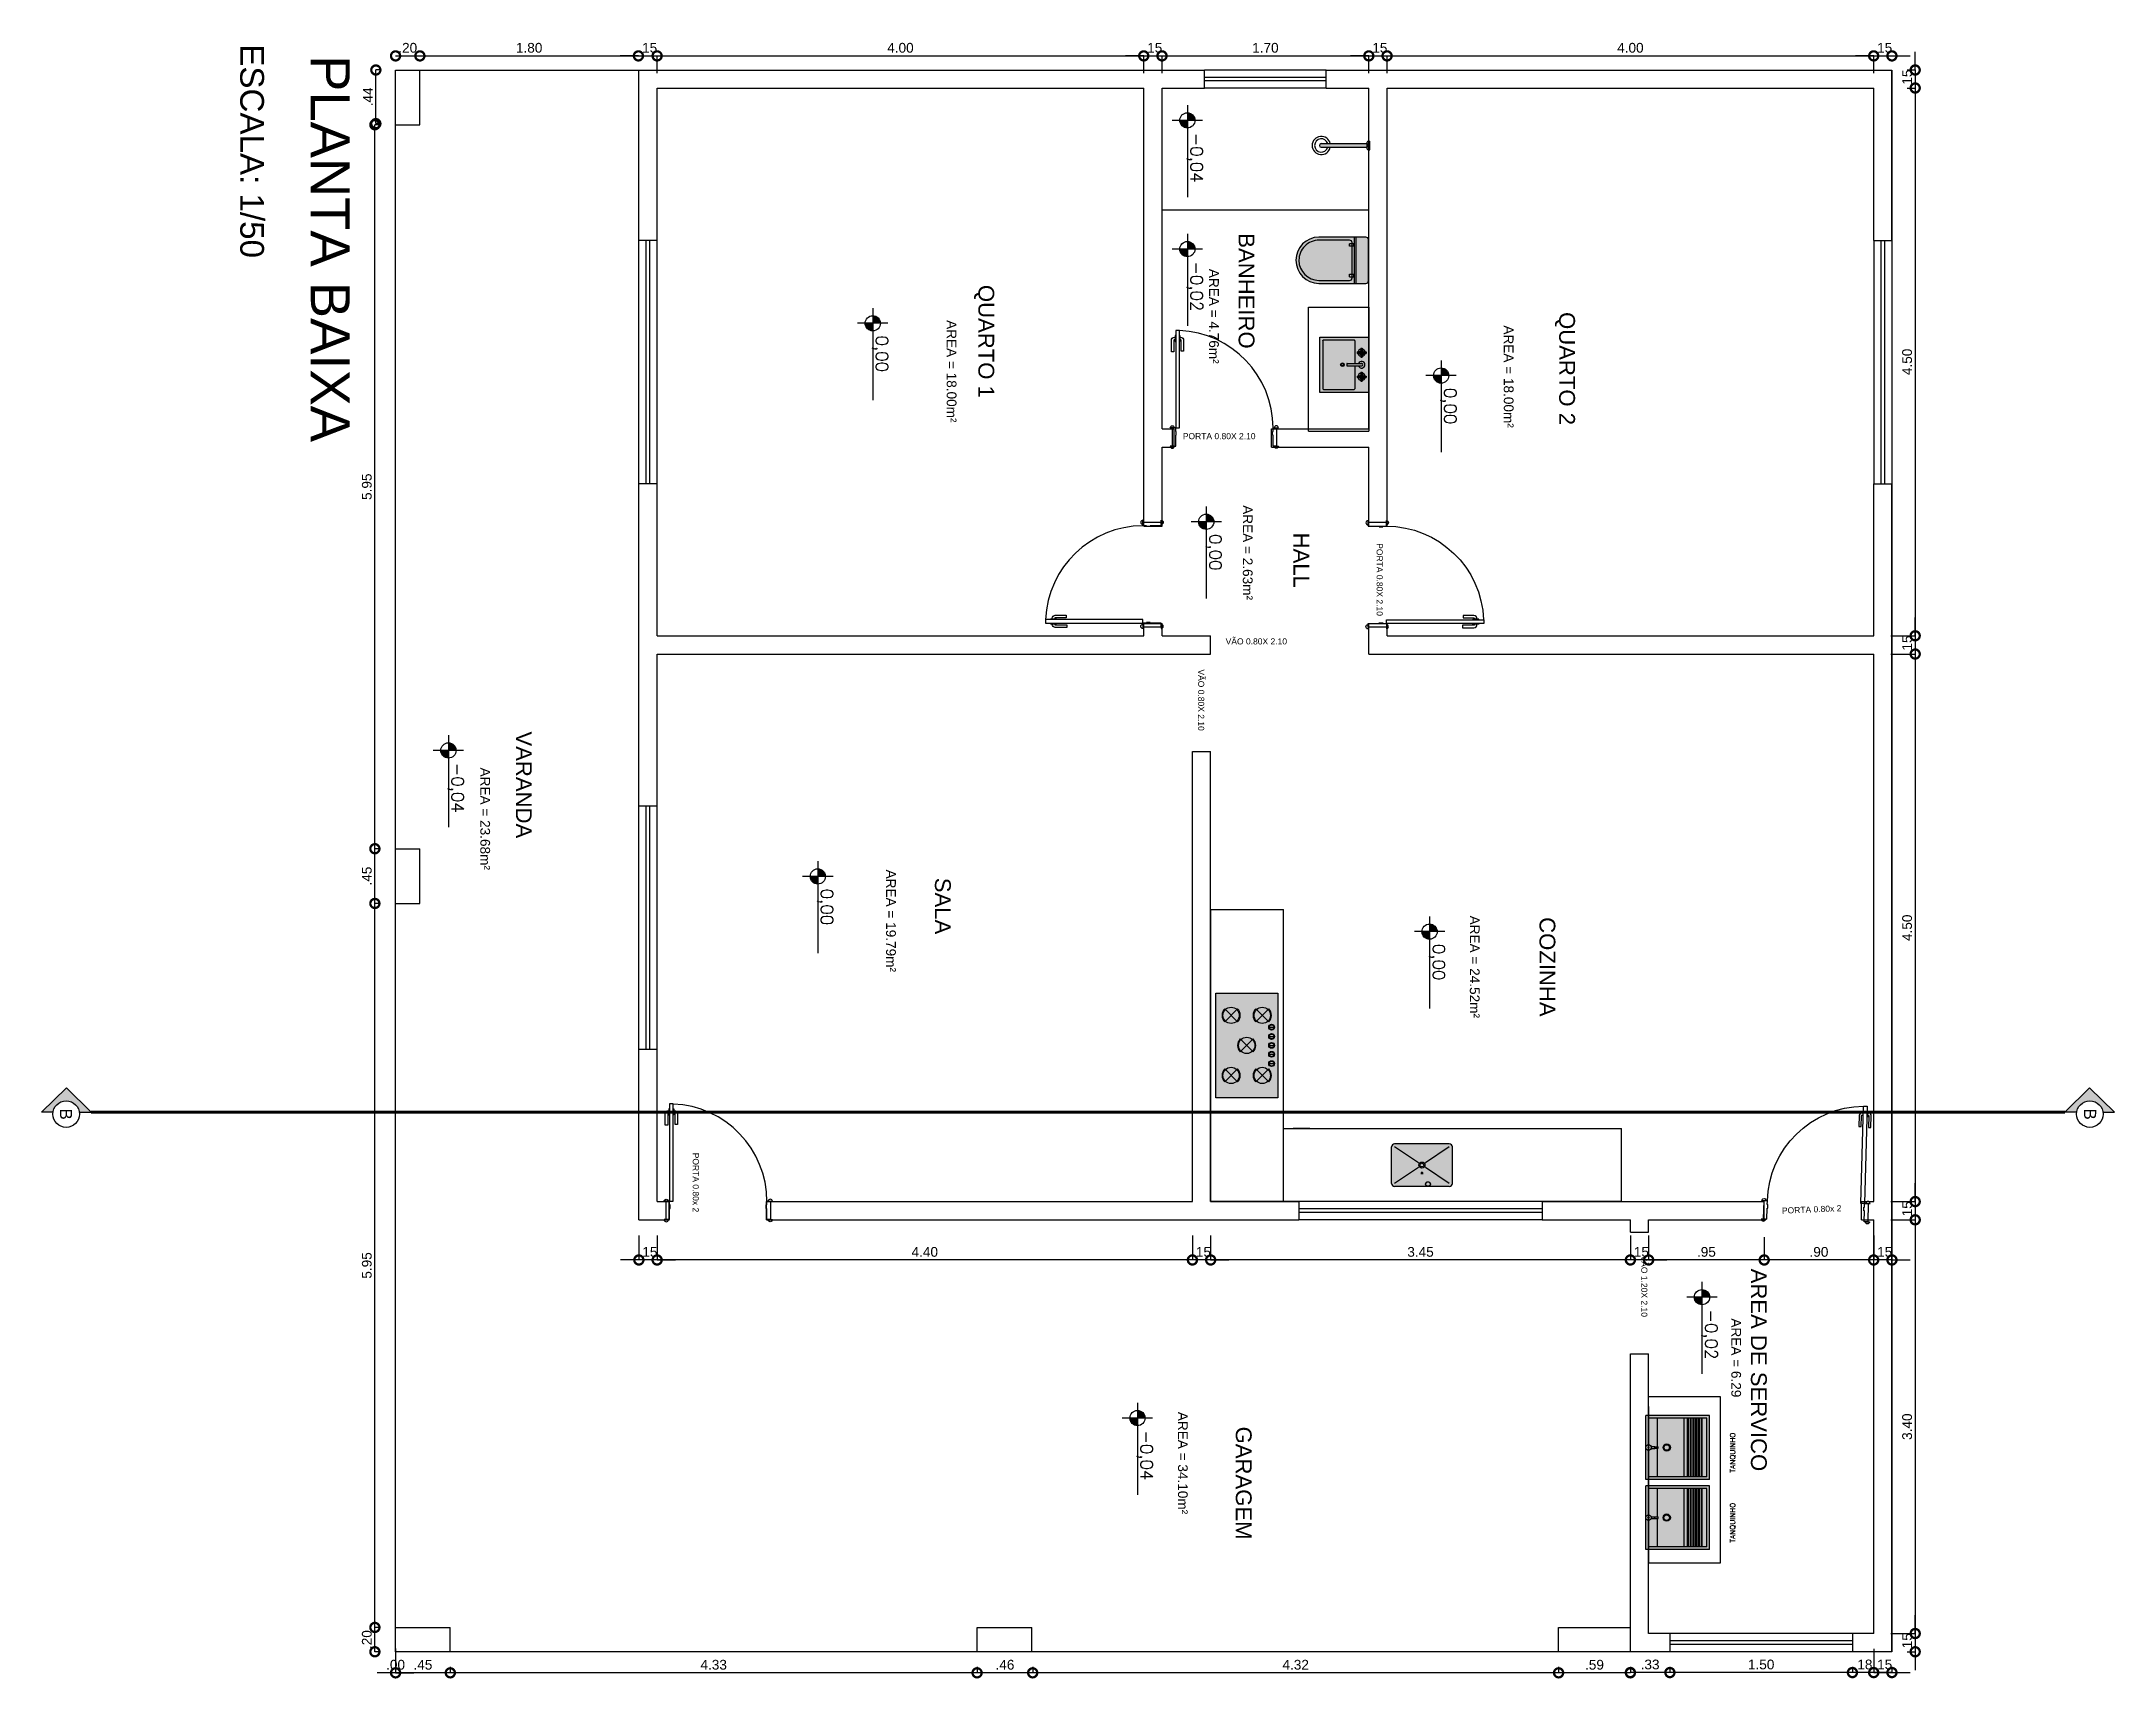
# Model space of a CAD drawing. Extents: x -39 to 242, y 20 to 69.
# Drawn here: x 168.2 to 185.24, y 19.51 to 32.96 of the extents above; entities that cross this region are included whole.
import ezdxf
from ezdxf.enums import TextEntityAlignment as Align

# ---------------------------------------------------------------- set-up
doc = ezdxf.new("R2010")
doc.units = 0
doc.header["$MEASUREMENT"] = 0
doc.header["$PDMODE"] = 34
doc.linetypes.add('DASHDOT', pattern=[18.5, 12, -3, 0.5, -3])
doc.layers.get('0').update_dxf_attribs({"linetype": 'CONTINUOUS'})
doc.layers.get('Defpoints').update_dxf_attribs({"linetype": 'CONTINUOUS'})
for name, color, linetype in [('A6', 6, 'CONTINUOUS'), ('CORTE', 5, 'CONTINUOUS'), ('Cotas', 1, 'CONTINUOUS'), ('Esquadrias', 2, 'CONTINUOUS'), ('MOBILIARIO', 2, 'CONTINUOUS'), ('PORTA', 1, 'CONTINUOUS'), ('Texto', 2, 'CONTINUOUS')]:
    doc.layers.add(name, color=color, linetype=linetype)
doc.styles.add('arial', font='arial.ttf')
doc.styles.add('R100-50', font='arial.ttf', dxfattribs={"height": 0.13})
doc.styles.add('R100-75', font='arial.ttf', dxfattribs={"height": 0.195})
doc.styles.add('R60', font='SIMPLEX.SHX', dxfattribs={"height": 0.16})
doc.styles.add('R60-200', font='arial.ttf', dxfattribs={"height": 0.32})
doc.styles.add('R60-50', font='arial.ttf', dxfattribs={"height": 0.08})
doc.styles.add('R80-25', font='arial.ttf', dxfattribs={"height": 0.05})
doc.styles.add('S16', font='SIMPLEX.SHX', dxfattribs={"height": 0.08})
doc.dimstyles.new('1-50', dxfattribs={"dimtxt": 0.08, "dimasz": 0.15, "dimexe": 0, "dimexo": 0.125, "dimgap": 0.025, "dimtad": 1, "dimzin": 4, "dimdsep": 46, "dimtxsty": 'R60-50', "dimblk": 'DOTSMALL', "dimcen": 0, "dimclrd": 10, "dimclre": 10, "dimclrt": 2, "dimaunit": 1, "dimadec": 0, "dimazin": 1, "dimtfac": 1, "dimtix": 1, "dimtmove": 2, "dimatfit": 3, "dimldrblk": 'DOTSMALL', "dimfxl": 0.2, "dimfxlon": 1, "dimtolj": 1, "dimtzin": 0, "dimarcsym": 0})

msp = doc.modelspace()

# ---------------------------------------------------------------- texts
at = {"layer": 'Texto', "color": 10, "style": 'arial'}
for p in [(168.3544, 24.1447), (184.9917, 24.1447)]:
    msp.add_text('B', height=0.1, rotation=270, dxfattribs=at).set_placement(p, align=Align.CENTER)
at = {"layer": 'Texto', "attachment_point": 1}
for s, insert, char_height, width, rotation, style in [('ESCALA: 1/50', (170.0314, 32.9373), 0.195, 2.050291, 270, 'R100-75'), ('PLANTA BAIXA', (170.7365, 32.8483), 0.32, 3.977751, 270, 'R60-200'), ('BANHEIRO', (178.1729, 31.3842), 0.13, 2.050291, 270, 'R100-50'), ('AREA = 4.76m²', (177.8802, 31.0916), 0.08, 1.102199, 270, 'R60-50'), ('QUARTO 1', (176.0337, 30.9597), 0.13, 2.050291, 270, 'R100-50'), ('QUARTO 2', (180.8079, 30.7365), 0.13, 2.050291, 270, 'R100-50'), ('AREA = 18.00m²', (175.7235, 30.6702), 0.08, 1.102199, 270, 'R60-50'), ('AREA = 18.00m²', (180.3027, 30.6268), 0.08, 1.102199, 270, 'R60-50'), ('AREA = 2.63m²', (178.1575, 29.149), 0.08, 1.102199, 270, 'R60-50'), ('HALL', (178.6233, 28.9238), 0.13, 2.050291, 270, 'R100-50'), ('PORTA 0.80X 2.10', (179.227, 28.8369), 0.05, 1.102199, 270, 'R80-25'), ('VÃO 0.80X 2.10', (177.7599, 27.7998), 0.05, 1.102199, 270, 'R80-25'), ('VARANDA', (172.2326, 27.2899), 0.13, 2.050291, 270, 'R100-50'), ('AREA = 23.68m²', (171.8897, 26.9928), 0.08, 1.102199, 270, 'R60-50'), ('AREA = 19.79m²', (175.2253, 26.1541), 0.08, 1.102199, 270, 'R60-50'), ('SALA', (175.6766, 26.0871), 0.13, 2.050291, 270, 'R100-50'), ('AREA = 24.52m²', (180.0234, 25.7759), 0.08, 1.102199, 270, 'R60-50'), ('COZINHA', (180.6461, 25.7633), 0.13, 2.050291, 270, 'R100-50'), ('PORTA 0.80x 2', (173.606, 23.8276), 0.05, 1.102199, 270, 'R80-25'), ('PORTA 0.80x 2', (182.5075, 23.3759), 0.05, 1.102199, 2.46207, 'R80-25'), ('VÃO 1.20X 2.10', (181.4027, 22.9824), 0.05, 1.102199, 270, 'R80-25'), ('AREA DE SERVICO', (182.384, 22.8747), 0.13, 2.050291, 270, 'R100-50'), ('AREA = 6.29', (182.1726, 22.466), 0.08, 1.102199, 270, 'R60-50'), ('AREA = 34.10m²', (177.6243, 21.6979), 0.08, 1.102199, 270, 'R60-50'), ('GARAGEM', (178.1498, 21.5765), 0.13, 2.050291, 270, 'R100-50')]:
    msp.add_mtext(s, dxfattribs=dict(at, insert=insert, char_height=char_height, width=width, rotation=rotation, style=style))
at = {"layer": 'Texto', "char_height": 0.05, "width": 1.102199, "attachment_point": 1, "style": 'R80-25'}
for s, insert in [('PORTA 0.80X 2.10', (177.584, 29.7417)), ('VÃO 0.80X 2.10', (177.9362, 28.0549))]:
    msp.add_mtext(s, dxfattribs=dict(at, insert=insert))

# ---------------------------------------------------------------- blocks, each defined once
blk = doc.blocks.new('A$C2AA719D1')
at = {"layer": 'PORTA', "color": 2}
for points in [[(0.04, 0.893), (0.035, 0.893, 0.414214), (0.03, 0.888), (0.03, 0.793), (0.01, 0.793), (0.01, 0.888, -0.414214), (0.035, 0.913), (0.04, 0.913)], [(0.08, 0.913), (0.085, 0.913, -0.414214), (0.11, 0.888), (0.11, 0.798), (0.09, 0.798), (0.09, 0.888, 0.414214), (0.085, 0.893), (0.08, 0.893)]]:
    blk.add_lwpolyline(points, format="xyb", dxfattribs=at)
for points in [[(0.045, 0.928), (0.04, 0.928), (0.04, 0.878), (0.045, 0.878)], [(0.075, 0.928), (0.08, 0.928), (0.08, 0.878), (0.075, 0.878)]]:
    blk.add_lwpolyline(points, dxfattribs=at)
at = {"layer": 'PORTA', "color": 3}
for points in [[(0.045, 0.968), (0.045, 0.168), (0.075, 0.168), (0.075, 0.968)], [(0.045, 0.018), (0.045, 0.108), (0.05, 0.108), (0.05, 0.138), (0.045, 0.138), (0.045, 0.168), (0.015, 0.168), (0.015, 0.018)], [(0.845, 0.018), (0.845, 0.108), (0.84, 0.108), (0.84, 0.138), (0.845, 0.138), (0.845, 0.168), (0.875, 0.168), (0.875, 0.018)]]:
    blk.add_lwpolyline(points, close=True, dxfattribs=at)
for points in [[(0, 0.168, -1), (0.035, 0.168)], [(0.89, 0.168, 1), (0.855, 0.168)], [(0, 0.018, 1), (0.035, 0.018)], [(0.89, 0.018, -1), (0.855, 0.018)]]:
    blk.add_lwpolyline(points, format="xyb", close=True, dxfattribs=at)
at = {"layer": 'PORTA', "color": 1}
blk.add_arc((0.044, 0.167), 0.801, 0.029, 87.7816, dxfattribs=at)
blk = doc.blocks.new('A$C38BE74CB')
h = blk.add_hatch(color=256)
h.dxf.hatch_style = 1
h.set_gradient(color1=(255, 255, 255), color2=(192, 192, 192), name='CURVED')
h.paths.add_polyline_path([(0.02, 0.38, 0.414214), (0, 0.36), (0, 0.02, 0.414214), (0.02, 0), (0.406, 0, 1), (0.406, 0.38)])
at = {"layer": 'MOBILIARIO', "color": 2, "linetype": 'Continuous'}
for p, q in [((0, 0.36), (0, 0.02)), ((0.406, 0.38), (0.02, 0.38)), ((0.1, 0.38), (0.1, 0)), ((0.02, 0), (0.406, 0))]:
    blk.add_line(p, q, dxfattribs=at)
at = {"layer": 'MOBILIARIO'}
for p, q in [((0.114, 0.38), (0.114, 0)), ((0.406, 0.355), (0.154, 0.355)), ((0.119, 0.325), (0.119, 0.305)), ((0.154, 0.325), (0.119, 0.325)), ((0.154, 0.305), (0.119, 0.305)), ((0.134, 0.335), (0.134, 0.045)), ((0.154, 0.325), (0.154, 0.305)), ((0.119, 0.075), (0.119, 0.055)), ((0.119, 0.075), (0.154, 0.075)), ((0.119, 0.055), (0.154, 0.055)), ((0.154, 0.075), (0.154, 0.055)), ((0.154, 0.025), (0.406, 0.025))]:
    blk.add_line(p, q, dxfattribs=at)
at = {"layer": 'MOBILIARIO', "color": 2, "linetype": 'Continuous'}
for centre, radius, start, end in [((0.02, 0.36), 0.02, 90, 180), ((0.406, 0.19), 0.19, 270, 90), ((0.02, 0.02), 0.02, 180, 270)]:
    blk.add_arc(centre, radius, start, end, dxfattribs=at)
at = {"layer": 'MOBILIARIO'}
for centre, radius, start, end in [((0.154, 0.335), 0.02, 90, 180), ((0.406, 0.19), 0.165, 0, 90), ((0.406, 0.19), 0.165, 270, 0), ((0.154, 0.045), 0.02, 180, 270)]:
    blk.add_arc(centre, radius, start, end, dxfattribs=at)
blk = doc.blocks.new('A$C5CA90DFA')
h = blk.add_hatch(color=256)
h.dxf.hatch_style = 1
h.set_gradient(color1=(255, 255, 255), color2=(192, 192, 192))
h.paths.add_polyline_path([(0, 0), (0.455, 0), (0.455, 0.4), (0, 0.4)])
at = {"layer": 'MOBILIARIO', "color": 2}
for p, q in [((0.217, 0.223), (0.218, 0.221)), ((0.218, 0.221), (0.22, 0.221)), ((0.22, 0.221), (0.223, 0.22)), ((0.223, 0.22), (0.228, 0.22)), ((0.228, 0.22), (0.232, 0.22)), ((0.232, 0.22), (0.236, 0.221)), ((0.236, 0.221), (0.238, 0.221)), ((0.238, 0.221), (0.238, 0.223))]:
    blk.add_line(p, q, dxfattribs=at)
blk.add_lwpolyline([(0, 0.4), (0.455, 0.4), (0.455, 0), (0, 0)], close=True, dxfattribs=at)
for points in [[(0.091, 0.336), (0.091, 0.348)], [(0.091, 0.348), (0.12, 0.348)], [(0.091, 0.342), (0.165, 0.342)], [(0.12, 0.348), (0.128, 0.342)], [(0.128, 0.342), (0.12, 0.336)], [(0.122, 0.35), (0.122, 0.379)], [(0.122, 0.379), (0.134, 0.379)], [(0.122, 0.334), (0.134, 0.35)], [(0.122, 0.35), (0.128, 0.342)], [(0.128, 0.305), (0.128, 0.379)], [(0.128, 0.342), (0.136, 0.348)], [(0.136, 0.336), (0.128, 0.342)], [(0.128, 0.342), (0.134, 0.334)], [(0.134, 0.35), (0.134, 0.379)], [(0.136, 0.348), (0.165, 0.348)], [(0.165, 0.336), (0.165, 0.348)], [(0.217, 0.287), (0.217, 0.343)], [(0.238, 0.287), (0.238, 0.343)], [(0.29, 0.336), (0.29, 0.348)], [(0.29, 0.348), (0.319, 0.348)], [(0.29, 0.342), (0.364, 0.342)], [(0.319, 0.348), (0.327, 0.342)], [(0.327, 0.342), (0.319, 0.336)], [(0.321, 0.35), (0.321, 0.379)], [(0.321, 0.379), (0.333, 0.379)], [(0.321, 0.334), (0.333, 0.35)], [(0.321, 0.35), (0.333, 0.334)], [(0.327, 0.305), (0.327, 0.379)], [(0.327, 0.342), (0.335, 0.348)], [(0.335, 0.336), (0.327, 0.342)], [(0.333, 0.35), (0.333, 0.379)], [(0.335, 0.348), (0.364, 0.348)], [(0.364, 0.336), (0.364, 0.348)], [(0.025, 0.282), (0.025, 0.03)], [(0.03, 0.287), (0.217, 0.287)], [(0.091, 0.336), (0.12, 0.336)], [(0.122, 0.305), (0.122, 0.334)], [(0.122, 0.305), (0.134, 0.305)], [(0.134, 0.305), (0.134, 0.334)], [(0.136, 0.336), (0.165, 0.336)], [(0.217, 0.223), (0.217, 0.287)], [(0.238, 0.287), (0.425, 0.287)], [(0.238, 0.222), (0.238, 0.287)], [(0.29, 0.336), (0.319, 0.336)], [(0.321, 0.305), (0.321, 0.334)], [(0.321, 0.305), (0.333, 0.305)], [(0.333, 0.305), (0.333, 0.334)], [(0.335, 0.336), (0.364, 0.336)], [(0.43, 0.029), (0.43, 0.282)], [(0.03, 0.025), (0.426, 0.025)]]:
    blk.add_lwpolyline(points, dxfattribs=at)
at = {"layer": 'MOBILIARIO'}
for points in [[(0.122, 0.371, 0.299875), (0.099, 0.348)], [(0.122, 0.358, 0.21619), (0.112, 0.348)], [(0.122, 0.353, 0.131669), (0.117, 0.348)], [(0.122, 0.353, 0.138814), (0.117, 0.348)], [(0.157, 0.348, 0.299858), (0.134, 0.371)], [(0.144, 0.348, 0.216158), (0.134, 0.358)], [(0.138, 0.348, 0.131627), (0.134, 0.353)], [(0.139, 0.348, 0.13877), (0.134, 0.353)], [(0.238, 0.317, 5.042833), (0.217, 0.317)], [(0.321, 0.371, 0.299875), (0.298, 0.348)], [(0.321, 0.358, 0.216188), (0.311, 0.348)], [(0.321, 0.353, 0.138814), (0.316, 0.348)], [(0.321, 0.353, 0.131669), (0.317, 0.348)], [(0.356, 0.348, 0.299858), (0.333, 0.371)], [(0.343, 0.348, 0.21616), (0.333, 0.358)], [(0.338, 0.348, 0.131627), (0.333, 0.353)], [(0.338, 0.348, 0.13877), (0.333, 0.353)], [(0.099, 0.336, 0.299878), (0.122, 0.313)], [(0.112, 0.336, 0.216195), (0.122, 0.326)], [(0.117, 0.336, 0.131679), (0.122, 0.332)], [(0.117, 0.336, 0.138819), (0.122, 0.332)], [(0.134, 0.332, 0.131637), (0.138, 0.336)], [(0.134, 0.332, 0.138776), (0.139, 0.336)], [(0.134, 0.326, 0.216162), (0.144, 0.336)], [(0.134, 0.313, 0.299861), (0.157, 0.336)], [(0.298, 0.336, 0.299878), (0.321, 0.313)], [(0.311, 0.336, 0.216193), (0.321, 0.326)], [(0.316, 0.336, 0.138819), (0.321, 0.332)], [(0.317, 0.336, 0.131678), (0.321, 0.332)], [(0.333, 0.332, 0.131638), (0.338, 0.336)], [(0.333, 0.332, 0.138776), (0.338, 0.336)], [(0.333, 0.326, 0.216165), (0.343, 0.336)], [(0.333, 0.313, 0.299861), (0.356, 0.336)]]:
    blk.add_lwpolyline(points, format="xyb", dxfattribs=at)
at = {"layer": 'MOBILIARIO', "color": 2}
for points in [[(0.12, 0.348, 0.414466), (0.122, 0.35)], [(0.134, 0.35, 0.41557), (0.136, 0.348)], [(0.238, 0.339, 1.362521), (0.217, 0.339)], [(0.238, 0.343, 0.936931), (0.217, 0.343)], [(0.319, 0.348, 0.415042), (0.321, 0.35)], [(0.333, 0.35, 0.414788), (0.335, 0.348)], [(0.03, 0.287, 0.414575), (0.025, 0.282)], [(0.122, 0.334, 0.414465), (0.12, 0.336)], [(0.136, 0.336, 0.414476), (0.134, 0.334)], [(0.321, 0.334, 0.414474), (0.319, 0.336)], [(0.335, 0.336, 0.414666), (0.333, 0.334)], [(0.43, 0.282, 0.41461), (0.425, 0.287)], [(0.026, 0.026, -0.197037), (0.025, 0.03)], [(0.025, 0.03, 0.414577), (0.03, 0.025)], [(0.03, 0.025, -0.197039), (0.026, 0.026)], [(0.426, 0.025, 0.413841), (0.43, 0.029)]]:
    blk.add_lwpolyline(points, format="xyb", dxfattribs=at)
blk.add_circle((0.228, 0.185), 0.015, dxfattribs=at)
at = {"layer": 'MOBILIARIO'}
blk.add_circle((0.228, 0.185), 0.01, dxfattribs=at)
blk = doc.blocks.new('CHUVEIRO-S')
h = blk.add_hatch(color=256)
h.dxf.hatch_style = 1
h.set_gradient(color1=(132, 132, 132), color2=(173, 173, 173))
h.paths.add_polyline_path([(0.015, -0.022), (-0.015, -0.022), (-0.015, -0.4, 1), (0.015, -0.4)])
at = {"layer": 'MOBILIARIO', "color": 2, "linetype": 'Continuous'}
for p, q in [((0.035, 0), (-0.035, 0)), ((-0.035, -0.015), (-0.035, 0)), ((0.028, -0.022), (-0.028, -0.022)), ((-0.015, -0.4), (-0.015, -0.022)), ((0.015, -0.4), (0.015, -0.022)), ((0.035, -0.015), (0.035, 0))]:
    blk.add_line(p, q, dxfattribs=at)
at = {"layer": 'MOBILIARIO', "color": 1, "lineweight": -3}
blk.add_line((0, -0.008), (0, 0), dxfattribs=at)
at = {"layer": 'MOBILIARIO'}
blk.add_line((-0.015, -0.022), (0.015, -0.022), dxfattribs=at)
at = {"layer": 'MOBILIARIO', "color": 2, "linetype": 'Continuous'}
for centre, radius, start, end in [((-0.028, -0.015), 0.007, 180, 270), ((0.028, -0.015), 0.007, 270, 0), ((0, -0.4), 0.075, 101.537, 78.463), ((0, -0.4), 0.055, 105.8266, 74.1734), ((0, -0.4), 0.015, 180, 0)]:
    blk.add_arc(centre, radius, start, end, dxfattribs=at)
blk = doc.blocks.new('A$C63566167')
h = blk.add_hatch(color=256)
h.dxf.hatch_style = 1
h.set_gradient(color1=(255, 255, 255), color2=(255, 246, 225))
h.paths.add_polyline_path([(0, 0.739), (0, 0.214), (0.525, 0.214), (0.525, 0.739)])
at = {"color": 2}
for p, q in [((0, 0.214), (0, 0.739)), ((0.023, 0.716), (0.24, 0.716)), ((0.023, 0.236), (0.023, 0.716)), ((0.285, 0.716), (0.503, 0.716)), ((0.503, 0.236), (0.503, 0.716)), ((0.525, 0.214), (0.525, 0.739)), ((0.023, 0.641), (0.257, 0.641)), ((0.269, 0.641), (0.503, 0.641)), ((0, 0.214), (0.525, 0.214)), ((0.023, 0.236), (0.503, 0.236))]:
    blk.add_line(p, q, dxfattribs=at)
at = {"color": 3}
for p, q in [((0.255, 0.695), (0.255, 0.664)), ((0.27, 0.695), (0.27, 0.664)), ((0.255, 0.664), (0.27, 0.664)), ((0.257, 0.664), (0.257, 0.637)), ((0.257, 0.637), (0.269, 0.637)), ((0.269, 0.664), (0.269, 0.637))]:
    blk.add_line(p, q, dxfattribs=at)
at = {"color": 1}
for p, q in [((0.023, 0.424), (0.503, 0.424)), ((0.023, 0.394), (0.503, 0.394)), ((0.023, 0.386), (0.503, 0.386)), ((0.023, 0.371), (0.503, 0.371)), ((0.023, 0.364), (0.503, 0.364)), ((0.023, 0.349), (0.503, 0.349)), ((0.023, 0.341), (0.503, 0.341)), ((0.023, 0.326), (0.503, 0.326)), ((0.023, 0.319), (0.503, 0.319)), ((0.023, 0.304), (0.503, 0.304)), ((0.023, 0.296), (0.503, 0.296)), ((0.023, 0.281), (0.503, 0.281)), ((0.023, 0.274), (0.503, 0.274))]:
    blk.add_line(p, q, dxfattribs=at)
at = {"color": 3}
blk.add_circle((0.263, 0.716), 0.0225, dxfattribs=at)
at = {"color": 1}
for centre, radius in [((0.263, 0.716), 0.00483), ((0.263, 0.566), 0.03), ((0.263, 0.566), 0.03), ((0.263, 0.566), 0.0225)]:
    blk.add_circle(centre, radius, dxfattribs=at)
at = {"layer": 'MOBILIARIO'}
blk.add_line((0, 0.739), (0.525, 0.739), dxfattribs=at)
at = {"color": 2, "style": 'S16', "width": 1.1}
blk.add_text('TANQUINHO', height=0.04, dxfattribs=at).set_placement((0.057, 0.004, -0.65))
blk = doc.blocks.new('_DOTSMALL')
at = {"color": 0, "linetype": 'ByBlock', "const_width": 0.5}
blk.add_lwpolyline([(-0.0625, 0, 1), (0.0625, 0, 1)], format="xyb", close=True, dxfattribs=at)
blk = doc.blocks.new('*D201')
at = {"layer": 'Cotas', "color": 10, "lineweight": -2, "transparency": 16777216}
blk.add_line((171.113, 32.842), (171.313, 32.842), dxfattribs=at)
at = {"layer": 'Defpoints', "color": 0, "transparency": 16777216}
for p in [(171.113, 32.726), (171.313, 32.842), (171.313, 32.726)]:
    blk.add_point(p, dxfattribs=at)
at = {"layer": 'Cotas', "color": 10, "lineweight": -2, "transparency": 16777216, "xscale": 0.15, "yscale": 0.15, "zscale": 0.15, "rotation": 180}
blk.add_blockref('_DOTSMALL', (171.113, 32.842), dxfattribs=at)
at = {"layer": 'Cotas', "color": 10, "lineweight": -2, "transparency": 16777216, "xscale": 0.15, "yscale": 0.15, "zscale": 0.15}
blk.add_blockref('_DOTSMALL', (171.313, 32.842), dxfattribs=at)
at = {"layer": 'Cotas', "color": 2, "transparency": 16777216, "insert": (171.213, 32.908), "char_height": 0.08, "attachment_point": 5, "style": 'R60-50'}
blk.add_mtext('\\A1;.20', dxfattribs=at)
blk = doc.blocks.new('*D202')
at = {"layer": 'Cotas', "color": 10, "lineweight": -2, "transparency": 16777216}
blk.add_line((171.313, 32.842), (173.109, 32.842), dxfattribs=at)
at = {"layer": 'Defpoints', "color": 0, "transparency": 16777216}
for p in [(171.313, 32.726), (173.109, 32.842), (173.109, 32.807)]:
    blk.add_point(p, dxfattribs=at)
at = {"layer": 'Cotas', "color": 10, "lineweight": -2, "transparency": 16777216, "xscale": 0.15, "yscale": 0.15, "zscale": 0.15, "rotation": 180}
blk.add_blockref('_DOTSMALL', (171.313, 32.842), dxfattribs=at)
at = {"layer": 'Cotas', "color": 10, "lineweight": -2, "transparency": 16777216, "xscale": 0.15, "yscale": 0.15, "zscale": 0.15}
blk.add_blockref('_DOTSMALL', (173.109, 32.842), dxfattribs=at)
at = {"layer": 'Cotas', "color": 2, "transparency": 16777216, "insert": (172.211, 32.908), "char_height": 0.08, "attachment_point": 5, "style": 'R60-50'}
blk.add_mtext('\\A1;1.80', dxfattribs=at)
blk = doc.blocks.new('*D203')
at = {"layer": 'Cotas', "color": 10, "lineweight": -2, "transparency": 16777216}
for p, q in [((173.109, 32.842), (172.959, 32.842)), ((173.109, 32.842), (173.263, 32.842)), ((173.263, 32.701), (173.263, 32.842)), ((173.263, 32.842), (173.413, 32.842))]:
    blk.add_line(p, q, dxfattribs=at)
at = {"layer": 'Defpoints', "color": 0, "transparency": 16777216}
for p in [(173.109, 32.807), (173.263, 32.842), (173.263, 32.576)]:
    blk.add_point(p, dxfattribs=at)
at = {"layer": 'Cotas', "color": 10, "lineweight": -2, "transparency": 16777216, "xscale": 0.15, "yscale": 0.15, "zscale": 0.15}
blk.add_blockref('_DOTSMALL', (173.109, 32.842), dxfattribs=at)
at = {"layer": 'Cotas', "color": 10, "lineweight": -2, "transparency": 16777216, "xscale": 0.15, "yscale": 0.15, "zscale": 0.15, "rotation": 180}
blk.add_blockref('_DOTSMALL', (173.263, 32.842), dxfattribs=at)
at = {"layer": 'Cotas', "color": 2, "transparency": 16777216, "insert": (173.186, 32.908), "char_height": 0.08, "attachment_point": 5, "style": 'R60-50'}
blk.add_mtext('\\A1;.15', dxfattribs=at)
blk = doc.blocks.new('*D204')
at = {"layer": 'Cotas', "color": 10, "lineweight": -2, "transparency": 16777216}
for p, q in [((173.263, 32.701), (173.263, 32.842)), ((173.263, 32.842), (177.263, 32.842)), ((177.263, 32.701), (177.263, 32.842))]:
    blk.add_line(p, q, dxfattribs=at)
at = {"layer": 'Defpoints', "color": 0, "transparency": 16777216}
for p in [(177.263, 32.842), (173.263, 32.576), (177.263, 32.576)]:
    blk.add_point(p, dxfattribs=at)
at = {"layer": 'Cotas', "color": 10, "lineweight": -2, "transparency": 16777216, "xscale": 0.15, "yscale": 0.15, "zscale": 0.15, "rotation": 180}
blk.add_blockref('_DOTSMALL', (173.263, 32.842), dxfattribs=at)
at = {"layer": 'Cotas', "color": 10, "lineweight": -2, "transparency": 16777216, "xscale": 0.15, "yscale": 0.15, "zscale": 0.15}
blk.add_blockref('_DOTSMALL', (177.263, 32.842), dxfattribs=at)
at = {"layer": 'Cotas', "color": 2, "transparency": 16777216, "insert": (175.263, 32.908), "char_height": 0.08, "attachment_point": 5, "style": 'R60-50'}
blk.add_mtext('\\A1;4.00', dxfattribs=at)
blk = doc.blocks.new('*D205')
at = {"layer": 'Cotas', "color": 10, "lineweight": -2, "transparency": 16777216}
for p, q in [((177.263, 32.842), (177.113, 32.842)), ((177.263, 32.701), (177.263, 32.842)), ((177.263, 32.842), (177.413, 32.842)), ((177.413, 32.701), (177.413, 32.842)), ((177.413, 32.842), (177.563, 32.842))]:
    blk.add_line(p, q, dxfattribs=at)
at = {"layer": 'Defpoints', "color": 0, "transparency": 16777216}
for p in [(177.413, 32.842), (177.263, 32.576), (177.413, 32.576)]:
    blk.add_point(p, dxfattribs=at)
at = {"layer": 'Cotas', "color": 10, "lineweight": -2, "transparency": 16777216, "xscale": 0.15, "yscale": 0.15, "zscale": 0.15}
blk.add_blockref('_DOTSMALL', (177.263, 32.842), dxfattribs=at)
at = {"layer": 'Cotas', "color": 10, "lineweight": -2, "transparency": 16777216, "xscale": 0.15, "yscale": 0.15, "zscale": 0.15, "rotation": 180}
blk.add_blockref('_DOTSMALL', (177.413, 32.842), dxfattribs=at)
at = {"layer": 'Cotas', "color": 2, "transparency": 16777216, "insert": (177.338, 32.908), "char_height": 0.08, "attachment_point": 5, "style": 'R60-50'}
blk.add_mtext('\\A1;.15', dxfattribs=at)
blk = doc.blocks.new('*D206')
at = {"layer": 'Cotas', "color": 10, "lineweight": -2, "transparency": 16777216}
for p, q in [((177.413, 32.701), (177.413, 32.842)), ((177.413, 32.842), (179.113, 32.842)), ((179.113, 32.701), (179.113, 32.842))]:
    blk.add_line(p, q, dxfattribs=at)
at = {"layer": 'Defpoints', "color": 0, "transparency": 16777216}
for p in [(179.113, 32.842), (177.413, 32.576), (179.113, 32.576)]:
    blk.add_point(p, dxfattribs=at)
at = {"layer": 'Cotas', "color": 10, "lineweight": -2, "transparency": 16777216, "xscale": 0.15, "yscale": 0.15, "zscale": 0.15, "rotation": 180}
blk.add_blockref('_DOTSMALL', (177.413, 32.842), dxfattribs=at)
at = {"layer": 'Cotas', "color": 10, "lineweight": -2, "transparency": 16777216, "xscale": 0.15, "yscale": 0.15, "zscale": 0.15}
blk.add_blockref('_DOTSMALL', (179.113, 32.842), dxfattribs=at)
at = {"layer": 'Cotas', "color": 2, "transparency": 16777216, "insert": (178.263, 32.908), "char_height": 0.08, "attachment_point": 5, "style": 'R60-50'}
blk.add_mtext('\\A1;1.70', dxfattribs=at)
blk = doc.blocks.new('*D207')
at = {"layer": 'Cotas', "color": 10, "lineweight": -2, "transparency": 16777216}
for p, q in [((179.113, 32.842), (178.963, 32.842)), ((179.113, 32.701), (179.113, 32.842)), ((179.113, 32.842), (179.263, 32.842)), ((179.263, 32.701), (179.263, 32.842)), ((179.263, 32.842), (179.413, 32.842))]:
    blk.add_line(p, q, dxfattribs=at)
at = {"layer": 'Defpoints', "color": 0, "transparency": 16777216}
for p in [(179.263, 32.842), (179.113, 32.576), (179.263, 32.576)]:
    blk.add_point(p, dxfattribs=at)
at = {"layer": 'Cotas', "color": 10, "lineweight": -2, "transparency": 16777216, "xscale": 0.15, "yscale": 0.15, "zscale": 0.15}
blk.add_blockref('_DOTSMALL', (179.113, 32.842), dxfattribs=at)
at = {"layer": 'Cotas', "color": 10, "lineweight": -2, "transparency": 16777216, "xscale": 0.15, "yscale": 0.15, "zscale": 0.15, "rotation": 180}
blk.add_blockref('_DOTSMALL', (179.263, 32.842), dxfattribs=at)
at = {"layer": 'Cotas', "color": 2, "transparency": 16777216, "insert": (179.188, 32.908), "char_height": 0.08, "attachment_point": 5, "style": 'R60-50'}
blk.add_mtext('\\A1;.15', dxfattribs=at)
blk = doc.blocks.new('*D180')
at = {"layer": 'Cotas', "color": 10, "lineweight": -2, "transparency": 16777216}
for p, q in [((179.263, 32.701), (179.263, 32.842)), ((179.263, 32.842), (183.263, 32.842)), ((183.263, 32.701), (183.263, 32.842))]:
    blk.add_line(p, q, dxfattribs=at)
at = {"layer": 'Defpoints', "color": 0, "transparency": 16777216}
for p in [(183.263, 32.842), (179.263, 32.576), (183.263, 32.576)]:
    blk.add_point(p, dxfattribs=at)
at = {"layer": 'Cotas', "color": 10, "lineweight": -2, "transparency": 16777216, "xscale": 0.15, "yscale": 0.15, "zscale": 0.15, "rotation": 180}
blk.add_blockref('_DOTSMALL', (179.263, 32.842), dxfattribs=at)
at = {"layer": 'Cotas', "color": 10, "lineweight": -2, "transparency": 16777216, "xscale": 0.15, "yscale": 0.15, "zscale": 0.15}
blk.add_blockref('_DOTSMALL', (183.263, 32.842), dxfattribs=at)
at = {"layer": 'Cotas', "color": 2, "transparency": 16777216, "insert": (181.263, 32.908), "char_height": 0.08, "attachment_point": 5, "style": 'R60-50'}
blk.add_mtext('\\A1;4.00', dxfattribs=at)
blk = doc.blocks.new('*D181')
at = {"layer": 'Cotas', "color": 10, "lineweight": -2, "transparency": 16777216}
for p, q in [((183.263, 32.842), (183.113, 32.842)), ((183.263, 32.701), (183.263, 32.842)), ((183.263, 32.842), (183.413, 32.842)), ((183.413, 32.842), (183.563, 32.842))]:
    blk.add_line(p, q, dxfattribs=at)
at = {"layer": 'Defpoints', "color": 0, "transparency": 16777216}
for p in [(183.413, 32.842), (183.413, 32.726), (183.263, 32.576)]:
    blk.add_point(p, dxfattribs=at)
at = {"layer": 'Cotas', "color": 10, "lineweight": -2, "transparency": 16777216, "xscale": 0.15, "yscale": 0.15, "zscale": 0.15}
blk.add_blockref('_DOTSMALL', (183.263, 32.842), dxfattribs=at)
at = {"layer": 'Cotas', "color": 10, "lineweight": -2, "transparency": 16777216, "xscale": 0.15, "yscale": 0.15, "zscale": 0.15, "rotation": 180}
blk.add_blockref('_DOTSMALL', (183.413, 32.842), dxfattribs=at)
at = {"layer": 'Cotas', "color": 2, "transparency": 16777216, "insert": (183.338, 32.908), "char_height": 0.08, "attachment_point": 5, "style": 'R60-50'}
blk.add_mtext('\\A1;.15', dxfattribs=at)
blk = doc.blocks.new('*D182')
at = {"layer": 'Cotas', "color": 10, "lineweight": -2, "transparency": 16777216}
for p, q in [((183.538, 32.726), (183.604, 32.726)), ((183.604, 32.726), (183.604, 32.876)), ((183.604, 32.726), (183.604, 32.578)), ((183.538, 32.578), (183.604, 32.578)), ((183.604, 32.578), (183.604, 32.428))]:
    blk.add_line(p, q, dxfattribs=at)
at = {"layer": 'Defpoints', "color": 0, "transparency": 16777216}
for p in [(183.413, 32.726), (183.413, 32.578), (183.604, 32.578)]:
    blk.add_point(p, dxfattribs=at)
at = {"layer": 'Cotas', "color": 10, "lineweight": -2, "transparency": 16777216, "xscale": 0.15, "yscale": 0.15, "zscale": 0.15}
for p, rotation in [((183.604, 32.726), 270), ((183.604, 32.578), 90)]:
    blk.add_blockref('_DOTSMALL', p, dxfattribs=dict(at, rotation=rotation))
at = {"layer": 'Cotas', "color": 2, "transparency": 16777216, "insert": (183.538, 32.652), "char_height": 0.08, "attachment_point": 5, "rotation": 90, "style": 'R60-50'}
blk.add_mtext('\\A1;.15', dxfattribs=at)
blk = doc.blocks.new('*D183')
at = {"layer": 'Cotas', "color": 10, "lineweight": -2, "transparency": 16777216}
for p, q in [((183.538, 32.578), (183.604, 32.578)), ((183.604, 32.578), (183.604, 28.076)), ((183.404, 28.076), (183.604, 28.076))]:
    blk.add_line(p, q, dxfattribs=at)
at = {"layer": 'Defpoints', "color": 0, "transparency": 16777216}
for p in [(183.413, 32.578), (183.263, 28.076), (183.604, 28.076)]:
    blk.add_point(p, dxfattribs=at)
at = {"layer": 'Cotas', "color": 10, "lineweight": -2, "transparency": 16777216, "xscale": 0.15, "yscale": 0.15, "zscale": 0.15}
for p, rotation in [((183.604, 32.578), 90), ((183.604, 28.076), 270)]:
    blk.add_blockref('_DOTSMALL', p, dxfattribs=dict(at, rotation=rotation))
at = {"layer": 'Cotas', "color": 2, "transparency": 16777216, "insert": (183.538, 30.327), "char_height": 0.08, "attachment_point": 5, "rotation": 90, "style": 'R60-50'}
blk.add_mtext('\\A1;4.50', dxfattribs=at)
blk = doc.blocks.new('*D184')
at = {"layer": 'Cotas', "color": 10, "lineweight": -2, "transparency": 16777216}
for p, q in [((183.604, 28.076), (183.604, 28.226)), ((183.404, 28.076), (183.604, 28.076)), ((183.604, 28.076), (183.604, 27.926)), ((183.404, 27.926), (183.604, 27.926)), ((183.604, 27.926), (183.604, 27.776))]:
    blk.add_line(p, q, dxfattribs=at)
at = {"layer": 'Defpoints', "color": 0, "transparency": 16777216}
for p in [(183.263, 28.076), (183.263, 27.926), (183.604, 27.926)]:
    blk.add_point(p, dxfattribs=at)
at = {"layer": 'Cotas', "color": 10, "lineweight": -2, "transparency": 16777216, "xscale": 0.15, "yscale": 0.15, "zscale": 0.15}
for p, rotation in [((183.604, 28.076), 270), ((183.604, 27.926), 90)]:
    blk.add_blockref('_DOTSMALL', p, dxfattribs=dict(at, rotation=rotation))
at = {"layer": 'Cotas', "color": 2, "transparency": 16777216, "insert": (183.538, 28.001), "char_height": 0.08, "attachment_point": 5, "rotation": 90, "style": 'R60-50'}
blk.add_mtext('\\A1;.15', dxfattribs=at)
blk = doc.blocks.new('*D185')
at = {"layer": 'Cotas', "color": 10, "lineweight": -2, "transparency": 16777216}
for p, q in [((183.404, 27.926), (183.604, 27.926)), ((183.604, 27.926), (183.604, 23.426)), ((183.404, 23.426), (183.604, 23.426))]:
    blk.add_line(p, q, dxfattribs=at)
at = {"layer": 'Defpoints', "color": 0, "transparency": 16777216}
for p in [(183.263, 27.926), (183.263, 23.426), (183.604, 23.426)]:
    blk.add_point(p, dxfattribs=at)
at = {"layer": 'Cotas', "color": 10, "lineweight": -2, "transparency": 16777216, "xscale": 0.15, "yscale": 0.15, "zscale": 0.15}
for p, rotation in [((183.604, 27.926), 90), ((183.604, 23.426), 270)]:
    blk.add_blockref('_DOTSMALL', p, dxfattribs=dict(at, rotation=rotation))
at = {"layer": 'Cotas', "color": 2, "transparency": 16777216, "insert": (183.538, 25.676), "char_height": 0.08, "attachment_point": 5, "rotation": 90, "style": 'R60-50'}
blk.add_mtext('\\A1;4.50', dxfattribs=at)
blk = doc.blocks.new('*D186')
at = {"layer": 'Cotas', "color": 10, "lineweight": -2, "transparency": 16777216}
for p, q in [((183.604, 23.426), (183.604, 23.576)), ((183.404, 23.426), (183.604, 23.426)), ((183.604, 23.426), (183.604, 23.276)), ((183.404, 23.276), (183.604, 23.276)), ((183.604, 23.276), (183.604, 23.126))]:
    blk.add_line(p, q, dxfattribs=at)
at = {"layer": 'Defpoints', "color": 0, "transparency": 16777216}
for p in [(183.263, 23.426), (183.263, 23.276), (183.604, 23.276)]:
    blk.add_point(p, dxfattribs=at)
at = {"layer": 'Cotas', "color": 10, "lineweight": -2, "transparency": 16777216, "xscale": 0.15, "yscale": 0.15, "zscale": 0.15}
for p, rotation in [((183.604, 23.426), 270), ((183.604, 23.276), 90)]:
    blk.add_blockref('_DOTSMALL', p, dxfattribs=dict(at, rotation=rotation))
at = {"layer": 'Cotas', "color": 2, "transparency": 16777216, "insert": (183.538, 23.351), "char_height": 0.08, "attachment_point": 5, "rotation": 90, "style": 'R60-50'}
blk.add_mtext('\\A1;.15', dxfattribs=at)
blk = doc.blocks.new('*D187')
at = {"layer": 'Cotas', "color": 10, "lineweight": -2, "transparency": 16777216}
for p, q in [((183.404, 23.276), (183.604, 23.276)), ((183.604, 23.276), (183.604, 19.876)), ((183.404, 19.876), (183.604, 19.876))]:
    blk.add_line(p, q, dxfattribs=at)
at = {"layer": 'Defpoints', "color": 0, "transparency": 16777216}
for p in [(183.263, 23.276), (183.263, 19.876), (183.604, 19.876)]:
    blk.add_point(p, dxfattribs=at)
at = {"layer": 'Cotas', "color": 10, "lineweight": -2, "transparency": 16777216, "xscale": 0.15, "yscale": 0.15, "zscale": 0.15}
for p, rotation in [((183.604, 23.276), 90), ((183.604, 19.876), 270)]:
    blk.add_blockref('_DOTSMALL', p, dxfattribs=dict(at, rotation=rotation))
at = {"layer": 'Cotas', "color": 2, "transparency": 16777216, "insert": (183.538, 21.576), "char_height": 0.08, "attachment_point": 5, "rotation": 90, "style": 'R60-50'}
blk.add_mtext('\\A1;3.40', dxfattribs=at)
blk = doc.blocks.new('*D195')
at = {"layer": 'Cotas', "color": 10, "lineweight": -2, "transparency": 16777216}
for p, q in [((183.604, 19.876), (183.604, 20.026)), ((183.404, 19.876), (183.604, 19.876)), ((183.604, 19.876), (183.604, 19.726)), ((183.538, 19.726), (183.604, 19.726)), ((183.604, 19.726), (183.604, 19.576))]:
    blk.add_line(p, q, dxfattribs=at)
at = {"layer": 'Defpoints', "color": 0, "transparency": 16777216}
for p in [(183.263, 19.876), (183.413, 19.726), (183.604, 19.726)]:
    blk.add_point(p, dxfattribs=at)
at = {"layer": 'Cotas', "color": 10, "lineweight": -2, "transparency": 16777216, "xscale": 0.15, "yscale": 0.15, "zscale": 0.15}
for p, rotation in [((183.604, 19.876), 270), ((183.604, 19.726), 90)]:
    blk.add_blockref('_DOTSMALL', p, dxfattribs=dict(at, rotation=rotation))
at = {"layer": 'Cotas', "color": 2, "transparency": 16777216, "insert": (183.538, 19.801), "char_height": 0.08, "attachment_point": 5, "rotation": 90, "style": 'R60-50'}
blk.add_mtext('\\A1;.15', dxfattribs=at)
blk = doc.blocks.new('*D196')
at = {"layer": 'Cotas', "color": 10, "lineweight": -2, "transparency": 16777216}
for p, q in [((183.263, 19.751), (183.263, 19.555)), ((183.413, 19.601), (183.413, 19.555)), ((183.263, 19.555), (183.113, 19.555)), ((183.413, 19.555), (183.263, 19.555)), ((183.413, 19.555), (183.563, 19.555))]:
    blk.add_line(p, q, dxfattribs=at)
at = {"layer": 'Defpoints', "color": 0, "transparency": 16777216}
for p in [(183.263, 19.876), (183.413, 19.726), (183.263, 19.555)]:
    blk.add_point(p, dxfattribs=at)
at = {"layer": 'Cotas', "color": 10, "lineweight": -2, "transparency": 16777216, "xscale": 0.15, "yscale": 0.15, "zscale": 0.15}
blk.add_blockref('_DOTSMALL', (183.263, 19.555), dxfattribs=at)
at = {"layer": 'Cotas', "color": 10, "lineweight": -2, "transparency": 16777216, "xscale": 0.15, "yscale": 0.15, "zscale": 0.15, "rotation": 180}
blk.add_blockref('_DOTSMALL', (183.413, 19.555), dxfattribs=at)
at = {"layer": 'Cotas', "color": 2, "transparency": 16777216, "insert": (183.338, 19.621), "char_height": 0.08, "attachment_point": 5, "style": 'R60-50'}
blk.add_mtext('\\A1;.15', dxfattribs=at)
blk = doc.blocks.new('*D197')
at = {"layer": 'Cotas', "color": 10, "lineweight": -2, "transparency": 16777216}
for p, q in [((183.088, 19.601), (183.088, 19.555)), ((183.263, 19.751), (183.263, 19.555)), ((183.088, 19.555), (182.938, 19.555)), ((183.263, 19.555), (183.088, 19.555)), ((183.263, 19.555), (183.413, 19.555))]:
    blk.add_line(p, q, dxfattribs=at)
at = {"layer": 'Defpoints', "color": 0, "transparency": 16777216}
for p in [(183.263, 19.876), (183.088, 19.726), (183.088, 19.555)]:
    blk.add_point(p, dxfattribs=at)
at = {"layer": 'Cotas', "color": 10, "lineweight": -2, "transparency": 16777216, "xscale": 0.15, "yscale": 0.15, "zscale": 0.15}
blk.add_blockref('_DOTSMALL', (183.088, 19.555), dxfattribs=at)
at = {"layer": 'Cotas', "color": 10, "lineweight": -2, "transparency": 16777216, "xscale": 0.15, "yscale": 0.15, "zscale": 0.15, "rotation": 180}
blk.add_blockref('_DOTSMALL', (183.263, 19.555), dxfattribs=at)
at = {"layer": 'Cotas', "color": 2, "transparency": 16777216, "insert": (183.175, 19.621), "char_height": 0.08, "attachment_point": 5, "style": 'R60-50'}
blk.add_mtext('\\A1;.18', dxfattribs=at)
blk = doc.blocks.new('*D198')
at = {"layer": 'Cotas', "color": 10, "lineweight": -2, "transparency": 16777216}
for p, q in [((181.588, 19.601), (181.588, 19.555)), ((183.088, 19.601), (183.088, 19.555)), ((183.088, 19.555), (181.588, 19.555))]:
    blk.add_line(p, q, dxfattribs=at)
at = {"layer": 'Defpoints', "color": 0, "transparency": 16777216}
for p in [(181.588, 19.726), (183.088, 19.726), (181.588, 19.555)]:
    blk.add_point(p, dxfattribs=at)
at = {"layer": 'Cotas', "color": 10, "lineweight": -2, "transparency": 16777216, "xscale": 0.15, "yscale": 0.15, "zscale": 0.15, "rotation": 180}
blk.add_blockref('_DOTSMALL', (181.588, 19.555), dxfattribs=at)
at = {"layer": 'Cotas', "color": 10, "lineweight": -2, "transparency": 16777216, "xscale": 0.15, "yscale": 0.15, "zscale": 0.15}
blk.add_blockref('_DOTSMALL', (183.088, 19.555), dxfattribs=at)
at = {"layer": 'Cotas', "color": 2, "transparency": 16777216, "insert": (182.338, 19.621), "char_height": 0.08, "attachment_point": 5, "style": 'R60-50'}
blk.add_mtext('\\A1;1.50', dxfattribs=at)
blk = doc.blocks.new('*D199')
at = {"layer": 'Cotas', "color": 10, "lineweight": -2, "transparency": 16777216}
for p, q in [((181.263, 19.601), (181.263, 19.555)), ((181.588, 19.601), (181.588, 19.555)), ((181.588, 19.555), (181.263, 19.555))]:
    blk.add_line(p, q, dxfattribs=at)
at = {"layer": 'Defpoints', "color": 0, "transparency": 16777216}
for p in [(181.263, 19.726), (181.588, 19.726), (181.263, 19.555)]:
    blk.add_point(p, dxfattribs=at)
at = {"layer": 'Cotas', "color": 10, "lineweight": -2, "transparency": 16777216, "xscale": 0.15, "yscale": 0.15, "zscale": 0.15, "rotation": 180}
blk.add_blockref('_DOTSMALL', (181.263, 19.555), dxfattribs=at)
at = {"layer": 'Cotas', "color": 10, "lineweight": -2, "transparency": 16777216, "xscale": 0.15, "yscale": 0.15, "zscale": 0.15}
blk.add_blockref('_DOTSMALL', (181.588, 19.555), dxfattribs=at)
at = {"layer": 'Cotas', "color": 2, "transparency": 16777216, "insert": (181.425, 19.621), "char_height": 0.08, "attachment_point": 5, "style": 'R60-50'}
blk.add_mtext('\\A1;.33', dxfattribs=at)
blk = doc.blocks.new('*D200')
at = {"layer": 'Cotas', "color": 10, "lineweight": -2, "transparency": 16777216}
for p, q in [((170.988, 32.726), (170.951, 32.726)), ((170.951, 32.285), (170.951, 32.726)), ((170.988, 32.285), (170.951, 32.285))]:
    blk.add_line(p, q, dxfattribs=at)
at = {"layer": 'Defpoints', "color": 0, "transparency": 16777216}
for p in [(170.951, 32.726), (171.113, 32.726), (171.113, 32.285)]:
    blk.add_point(p, dxfattribs=at)
at = {"layer": 'Cotas', "color": 10, "lineweight": -2, "transparency": 16777216, "xscale": 0.15, "yscale": 0.15, "zscale": 0.15}
for p, rotation in [((170.951, 32.726), 90), ((170.951, 32.285), 270)]:
    blk.add_blockref('_DOTSMALL', p, dxfattribs=dict(at, rotation=rotation))
at = {"layer": 'Cotas', "color": 2, "transparency": 16777216, "insert": (170.886, 32.505), "char_height": 0.08, "attachment_point": 5, "rotation": 90, "style": 'R60-50'}
blk.add_mtext('\\A1;.44', dxfattribs=at)
blk = doc.blocks.new('A$C214225AD')
h = blk.add_hatch(color=256)
h.dxf.hatch_style = 1
h.set_gradient(color1=(255, 255, 255), color2=(192, 192, 192))
h.paths.add_polyline_path([(0.025, 0.35, 0.414214), (0, 0.325), (0, 0.025, 0.414214), (0.025, 0), (0.475, 0, 0.414214), (0.5, 0.025), (0.5, 0.325, 0.414214), (0.475, 0.35)])
at = {"color": 2}
for p, q in [((0.025, 0.35), (0.18, 0.35)), ((0.221, 0.35), (0.246, 0.35)), ((0, 0.325), (0, 0.025)), ((0.5, 0.325), (0.5, 0.025)), ((0.025, 0), (0.475, 0))]:
    blk.add_line(p, q, dxfattribs=at)
at = {"color": 1}
for p, q in [((0.185, 0.341), (0.18, 0.336)), ((0.192, 0.344), (0.185, 0.341)), ((0.2, 0.346), (0.192, 0.344)), ((0.209, 0.344), (0.2, 0.346)), ((0.216, 0.341), (0.209, 0.344)), ((0.221, 0.336), (0.216, 0.341)), ((0.025, 0.325), (0.221, 0.194)), ((0.18, 0.336), (0.178, 0.33)), ((0.178, 0.33), (0.18, 0.325)), ((0.18, 0.325), (0.185, 0.319)), ((0.185, 0.319), (0.192, 0.316)), ((0.192, 0.316), (0.2, 0.315)), ((0.2, 0.315), (0.209, 0.316)), ((0.209, 0.316), (0.216, 0.319)), ((0.216, 0.319), (0.221, 0.325)), ((0.223, 0.33), (0.221, 0.336)), ((0.221, 0.325), (0.223, 0.33)), ((0.246, 0.24), (0.246, 0.25)), ((0.255, 0.24), (0.255, 0.25)), ((0.279, 0.194), (0.475, 0.325)), ((0.025, 0.025), (0.221, 0.156)), ((0.279, 0.156), (0.475, 0.025))]:
    blk.add_line(p, q, dxfattribs=at)
blk.add_circle((0.25, 0.175), 0.025, dxfattribs=at)
at = {"color": 2}
blk.add_circle((0.25, 0.175), 0.015, dxfattribs=at)
for centre, start, end in [((0.025, 0.325), 90, 180), ((0.475, 0.325), 360, 90), ((0.025, 0.025), 180, 270), ((0.475, 0.025), 270, 360)]:
    blk.add_arc(centre, 0.025, start, end, dxfattribs=at)
at = {"color": 1}
for radius, start, end in [(0.00664, 132.6559, 47.3441), (0.0045, 179.9935, 0.0065)]:
    blk.add_arc((0.25, 0.24), radius, start, end, dxfattribs=at)
at = {"layer": 'MOBILIARIO', "color": 2}
blk.add_line((0.025, 0.35), (0.475, 0.35), dxfattribs=at)
blk = doc.blocks.new('A$C63ED003C')
h = blk.add_hatch(color=252)
h.dxf.hatch_style = 1
h.set_gradient(color1=(132, 132, 132), one_color=1, tint=1, name='SPHERICAL')
h.paths.add_polyline_path([(0.51, 0.86), (0, 0.86), (0, 0), (0.51, 0)])
at = {"color": 2, "ltscale": 100}
for p, q in [((0, 0), (0, 0.86)), ((0, 0.86), (0.51, 0.86)), ((0.51, 0.86), (0.51, 0)), ((0.074, 0.624), (0.18, 0.73)), ((0.18, 0.624), (0.074, 0.73)), ((0.33, 0.624), (0.436, 0.73)), ((0.436, 0.624), (0.33, 0.73)), ((0.074, 0.58), (0.026, 0.58)), ((0.074, 0.503), (0.026, 0.503)), ((0.074, 0.43), (0.026, 0.43)), ((0.074, 0.357), (0.026, 0.357)), ((0.308, 0.483), (0.202, 0.377)), ((0.202, 0.483), (0.308, 0.377)), ((0.074, 0.28), (0.026, 0.28)), ((0.074, 0.236), (0.18, 0.13)), ((0.18, 0.236), (0.074, 0.13)), ((0.33, 0.236), (0.436, 0.13)), ((0.436, 0.236), (0.33, 0.13)), ((0.51, 0), (0, 0))]:
    blk.add_line(p, q, dxfattribs=at)
for centre, radius in [((0.127, 0.677), 0.067), ((0.383, 0.677), 0.067), ((0.05, 0.58), 0.024), ((0.05, 0.503), 0.024), ((0.05, 0.58), 0.02), ((0.05, 0.503), 0.02), ((0.05, 0.43), 0.024), ((0.05, 0.357), 0.024), ((0.05, 0.43), 0.02), ((0.05, 0.357), 0.02), ((0.255, 0.43), 0.067), ((0.05, 0.28), 0.024), ((0.05, 0.28), 0.02), ((0.127, 0.183), 0.067), ((0.383, 0.183), 0.067)]:
    blk.add_circle(centre, radius, dxfattribs=at)
for centre, start, end in [((0.127, 0.677), 135, 225), ((0.127, 0.677), 315, 45), ((0.383, 0.677), 135, 225), ((0.383, 0.677), 315, 45), ((0.255, 0.43), 135, 225), ((0.255, 0.43), 315, 45), ((0.127, 0.183), 135, 225), ((0.127, 0.183), 315, 45), ((0.383, 0.183), 135, 225), ((0.383, 0.183), 315, 45)]:
    blk.add_arc(centre, 0.075, start, end, dxfattribs=at)
blk = doc.blocks.new('*D208')
at = {"layer": 'Cotas', "color": 10, "lineweight": -2, "transparency": 16777216}
for p, q in [((180.673, 19.601), (180.673, 19.553)), ((181.263, 19.601), (181.263, 19.553)), ((181.263, 19.553), (180.673, 19.553))]:
    blk.add_line(p, q, dxfattribs=at)
at = {"layer": 'Defpoints', "color": 0, "transparency": 16777216}
for p in [(180.673, 19.726), (181.263, 19.726), (180.673, 19.553)]:
    blk.add_point(p, dxfattribs=at)
at = {"layer": 'Cotas', "color": 10, "lineweight": -2, "transparency": 16777216, "xscale": 0.15, "yscale": 0.15, "zscale": 0.15, "rotation": 180}
blk.add_blockref('_DOTSMALL', (180.673, 19.553), dxfattribs=at)
at = {"layer": 'Cotas', "color": 10, "lineweight": -2, "transparency": 16777216, "xscale": 0.15, "yscale": 0.15, "zscale": 0.15}
blk.add_blockref('_DOTSMALL', (181.263, 19.553), dxfattribs=at)
at = {"layer": 'Cotas', "color": 2, "transparency": 16777216, "insert": (180.968, 19.619), "char_height": 0.08, "attachment_point": 5, "style": 'R60-50'}
blk.add_mtext('\\A1;.59', dxfattribs=at)
blk = doc.blocks.new('*D209')
at = {"layer": 'Cotas', "color": 10, "lineweight": -2, "transparency": 16777216}
for p, q in [((176.35, 19.601), (176.35, 19.553)), ((180.673, 19.601), (180.673, 19.553)), ((180.673, 19.553), (176.35, 19.553))]:
    blk.add_line(p, q, dxfattribs=at)
at = {"layer": 'Defpoints', "color": 0, "transparency": 16777216}
for p in [(176.35, 19.726), (180.673, 19.726), (176.35, 19.553)]:
    blk.add_point(p, dxfattribs=at)
at = {"layer": 'Cotas', "color": 10, "lineweight": -2, "transparency": 16777216, "xscale": 0.15, "yscale": 0.15, "zscale": 0.15, "rotation": 180}
blk.add_blockref('_DOTSMALL', (176.35, 19.553), dxfattribs=at)
at = {"layer": 'Cotas', "color": 10, "lineweight": -2, "transparency": 16777216, "xscale": 0.15, "yscale": 0.15, "zscale": 0.15}
blk.add_blockref('_DOTSMALL', (180.673, 19.553), dxfattribs=at)
at = {"layer": 'Cotas', "color": 2, "transparency": 16777216, "insert": (178.512, 19.619), "char_height": 0.08, "attachment_point": 5, "style": 'R60-50'}
blk.add_mtext('\\A1;4.32', dxfattribs=at)
blk = doc.blocks.new('*D210')
at = {"layer": 'Cotas', "color": 10, "lineweight": -2, "transparency": 16777216}
for p, q in [((175.893, 19.601), (175.893, 19.553)), ((176.35, 19.601), (176.35, 19.553)), ((176.35, 19.553), (175.893, 19.553))]:
    blk.add_line(p, q, dxfattribs=at)
at = {"layer": 'Defpoints', "color": 0, "transparency": 16777216}
for p in [(175.893, 19.726), (176.35, 19.726), (175.893, 19.553)]:
    blk.add_point(p, dxfattribs=at)
at = {"layer": 'Cotas', "color": 10, "lineweight": -2, "transparency": 16777216, "xscale": 0.15, "yscale": 0.15, "zscale": 0.15, "rotation": 180}
blk.add_blockref('_DOTSMALL', (175.893, 19.553), dxfattribs=at)
at = {"layer": 'Cotas', "color": 10, "lineweight": -2, "transparency": 16777216, "xscale": 0.15, "yscale": 0.15, "zscale": 0.15}
blk.add_blockref('_DOTSMALL', (176.35, 19.553), dxfattribs=at)
at = {"layer": 'Cotas', "color": 2, "transparency": 16777216, "insert": (176.122, 19.619), "char_height": 0.08, "attachment_point": 5, "style": 'R60-50'}
blk.add_mtext('\\A1;.46', dxfattribs=at)
blk = doc.blocks.new('*D211')
at = {"layer": 'Cotas', "color": 10, "lineweight": -2, "transparency": 16777216}
for p, q in [((171.563, 19.601), (171.563, 19.553)), ((175.893, 19.601), (175.893, 19.553)), ((175.893, 19.553), (171.563, 19.553))]:
    blk.add_line(p, q, dxfattribs=at)
at = {"layer": 'Defpoints', "color": 0, "transparency": 16777216}
for p in [(171.563, 19.726), (175.893, 19.726), (171.563, 19.553)]:
    blk.add_point(p, dxfattribs=at)
at = {"layer": 'Cotas', "color": 10, "lineweight": -2, "transparency": 16777216, "xscale": 0.15, "yscale": 0.15, "zscale": 0.15, "rotation": 180}
blk.add_blockref('_DOTSMALL', (171.563, 19.553), dxfattribs=at)
at = {"layer": 'Cotas', "color": 10, "lineweight": -2, "transparency": 16777216, "xscale": 0.15, "yscale": 0.15, "zscale": 0.15}
blk.add_blockref('_DOTSMALL', (175.893, 19.553), dxfattribs=at)
at = {"layer": 'Cotas', "color": 2, "transparency": 16777216, "insert": (173.728, 19.619), "char_height": 0.08, "attachment_point": 5, "style": 'R60-50'}
blk.add_mtext('\\A1;4.33', dxfattribs=at)
blk = doc.blocks.new('*D212')
at = {"layer": 'Cotas', "color": 10, "lineweight": -2, "transparency": 16777216}
for p, q in [((171.113, 19.601), (171.113, 19.553)), ((171.563, 19.601), (171.563, 19.553)), ((171.563, 19.553), (171.113, 19.553))]:
    blk.add_line(p, q, dxfattribs=at)
at = {"layer": 'Defpoints', "color": 0, "transparency": 16777216}
for p in [(171.113, 19.726), (171.563, 19.726), (171.113, 19.553)]:
    blk.add_point(p, dxfattribs=at)
at = {"layer": 'Cotas', "color": 10, "lineweight": -2, "transparency": 16777216, "xscale": 0.15, "yscale": 0.15, "zscale": 0.15, "rotation": 180}
blk.add_blockref('_DOTSMALL', (171.113, 19.553), dxfattribs=at)
at = {"layer": 'Cotas', "color": 10, "lineweight": -2, "transparency": 16777216, "xscale": 0.15, "yscale": 0.15, "zscale": 0.15}
blk.add_blockref('_DOTSMALL', (171.563, 19.553), dxfattribs=at)
at = {"layer": 'Cotas', "color": 2, "transparency": 16777216, "insert": (171.338, 19.619), "char_height": 0.08, "attachment_point": 5, "style": 'R60-50'}
blk.add_mtext('\\A1;.45', dxfattribs=at)
blk = doc.blocks.new('*D213')
at = {"layer": 'Cotas', "color": 10, "lineweight": -2, "transparency": 16777216}
for p, q in [((171.113, 19.753), (171.113, 19.553)), ((171.113, 19.601), (171.113, 19.553)), ((171.113, 19.553), (170.963, 19.553)), ((171.113, 19.553), (171.263, 19.553))]:
    blk.add_line(p, q, dxfattribs=at)
at = {"layer": 'Defpoints', "color": 0, "transparency": 16777216}
for p in [(171.113, 32.285), (171.113, 19.726), (171.113, 19.553)]:
    blk.add_point(p, dxfattribs=at)
at = {"layer": 'Cotas', "color": 10, "lineweight": -2, "transparency": 16777216, "xscale": 0.15, "yscale": 0.15, "zscale": 0.15}
blk.add_blockref('_DOTSMALL', (171.113, 19.553), dxfattribs=at)
at = {"layer": 'Cotas', "color": 10, "lineweight": -2, "transparency": 16777216, "xscale": 0.15, "yscale": 0.15, "zscale": 0.15, "rotation": 180}
blk.add_blockref('_DOTSMALL', (171.113, 19.553), dxfattribs=at)
at = {"layer": 'Cotas', "color": 2, "transparency": 16777216, "insert": (171.113, 19.619), "char_height": 0.08, "attachment_point": 5, "style": 'R60-50'}
blk.add_mtext('\\A1;.00', dxfattribs=at)
blk = doc.blocks.new('*D214')
at = {"layer": 'Cotas', "color": 10, "lineweight": -2, "transparency": 16777216}
for p, q in [((170.988, 19.926), (170.943, 19.926)), ((170.943, 19.726), (170.943, 19.926)), ((170.988, 19.726), (170.943, 19.726))]:
    blk.add_line(p, q, dxfattribs=at)
at = {"layer": 'Defpoints', "color": 0, "transparency": 16777216}
for p in [(170.943, 19.926), (171.113, 19.926), (171.113, 19.726)]:
    blk.add_point(p, dxfattribs=at)
at = {"layer": 'Cotas', "color": 10, "lineweight": -2, "transparency": 16777216, "xscale": 0.15, "yscale": 0.15, "zscale": 0.15}
for p, rotation in [((170.943, 19.926), 90), ((170.943, 19.726), 270)]:
    blk.add_blockref('_DOTSMALL', p, dxfattribs=dict(at, rotation=rotation))
at = {"layer": 'Cotas', "color": 2, "transparency": 16777216, "insert": (170.877, 19.826), "char_height": 0.08, "attachment_point": 5, "rotation": 90, "style": 'R60-50'}
blk.add_mtext('\\A1;.20', dxfattribs=at)
blk = doc.blocks.new('*D215')
at = {"layer": 'Cotas', "color": 10, "lineweight": -2, "transparency": 16777216}
for p, q in [((170.988, 25.876), (170.943, 25.876)), ((170.943, 19.926), (170.943, 25.876)), ((170.988, 19.926), (170.943, 19.926))]:
    blk.add_line(p, q, dxfattribs=at)
at = {"layer": 'Defpoints', "color": 0, "transparency": 16777216}
for p in [(170.943, 25.876), (171.113, 25.876), (171.113, 19.926)]:
    blk.add_point(p, dxfattribs=at)
at = {"layer": 'Cotas', "color": 10, "lineweight": -2, "transparency": 16777216, "xscale": 0.15, "yscale": 0.15, "zscale": 0.15}
for p, rotation in [((170.943, 25.876), 90), ((170.943, 19.926), 270)]:
    blk.add_blockref('_DOTSMALL', p, dxfattribs=dict(at, rotation=rotation))
at = {"layer": 'Cotas', "color": 2, "transparency": 16777216, "insert": (170.877, 22.901), "char_height": 0.08, "attachment_point": 5, "rotation": 90, "style": 'R60-50'}
blk.add_mtext('\\A1;5.95', dxfattribs=at)
blk = doc.blocks.new('*D216')
at = {"layer": 'Cotas', "color": 10, "lineweight": -2, "transparency": 16777216}
for p, q in [((170.988, 26.326), (170.943, 26.326)), ((170.943, 25.876), (170.943, 26.326)), ((170.988, 25.876), (170.943, 25.876))]:
    blk.add_line(p, q, dxfattribs=at)
at = {"layer": 'Defpoints', "color": 0, "transparency": 16777216}
for p in [(170.943, 26.326), (171.113, 26.326), (171.113, 25.876)]:
    blk.add_point(p, dxfattribs=at)
at = {"layer": 'Cotas', "color": 10, "lineweight": -2, "transparency": 16777216, "xscale": 0.15, "yscale": 0.15, "zscale": 0.15}
for p, rotation in [((170.943, 26.326), 90), ((170.943, 25.876), 270)]:
    blk.add_blockref('_DOTSMALL', p, dxfattribs=dict(at, rotation=rotation))
at = {"layer": 'Cotas', "color": 2, "transparency": 16777216, "insert": (170.877, 26.101), "char_height": 0.08, "attachment_point": 5, "rotation": 90, "style": 'R60-50'}
blk.add_mtext('\\A1;.45', dxfattribs=at)
blk = doc.blocks.new('*D217')
at = {"layer": 'Cotas', "color": 10, "lineweight": -2, "transparency": 16777216}
for p, q in [((170.988, 32.276), (170.943, 32.276)), ((170.943, 26.326), (170.943, 32.276)), ((170.988, 26.326), (170.943, 26.326))]:
    blk.add_line(p, q, dxfattribs=at)
at = {"layer": 'Defpoints', "color": 0, "transparency": 16777216}
for p in [(170.943, 32.276), (171.113, 32.276), (171.113, 26.326)]:
    blk.add_point(p, dxfattribs=at)
at = {"layer": 'Cotas', "color": 10, "lineweight": -2, "transparency": 16777216, "xscale": 0.15, "yscale": 0.15, "zscale": 0.15}
for p, rotation in [((170.943, 32.276), 90), ((170.943, 26.326), 270)]:
    blk.add_blockref('_DOTSMALL', p, dxfattribs=dict(at, rotation=rotation))
at = {"layer": 'Cotas', "color": 2, "transparency": 16777216, "insert": (170.877, 29.301), "char_height": 0.08, "attachment_point": 5, "rotation": 90, "style": 'R60-50'}
blk.add_mtext('\\A1;5.95', dxfattribs=at)
blk = doc.blocks.new('*D218')
at = {"layer": 'Cotas', "color": 10, "lineweight": -2, "transparency": 16777216}
for p, q in [((183.263, 23.146), (183.263, 22.946)), ((183.413, 23.146), (183.413, 22.946)), ((183.263, 22.946), (183.113, 22.946)), ((183.413, 22.946), (183.263, 22.946)), ((183.413, 22.946), (183.563, 22.946))]:
    blk.add_line(p, q, dxfattribs=at)
at = {"layer": 'Defpoints', "color": 0, "transparency": 16777216}
for p in [(183.263, 23.276), (183.413, 23.276), (183.263, 22.946)]:
    blk.add_point(p, dxfattribs=at)
at = {"layer": 'Cotas', "color": 10, "lineweight": -2, "transparency": 16777216, "xscale": 0.15, "yscale": 0.15, "zscale": 0.15}
blk.add_blockref('_DOTSMALL', (183.263, 22.946), dxfattribs=at)
at = {"layer": 'Cotas', "color": 10, "lineweight": -2, "transparency": 16777216, "xscale": 0.15, "yscale": 0.15, "zscale": 0.15, "rotation": 180}
blk.add_blockref('_DOTSMALL', (183.413, 22.946), dxfattribs=at)
at = {"layer": 'Cotas', "color": 2, "transparency": 16777216, "insert": (183.338, 23.012), "char_height": 0.08, "attachment_point": 5, "style": 'R60-50'}
blk.add_mtext('\\A1;.15', dxfattribs=at)
blk = doc.blocks.new('*D188')
at = {"layer": 'Cotas', "color": 10, "lineweight": -2, "transparency": 16777216}
for p, q in [((182.363, 23.133), (182.363, 22.946)), ((183.263, 23.146), (183.263, 22.946)), ((183.263, 22.946), (182.363, 22.946))]:
    blk.add_line(p, q, dxfattribs=at)
at = {"layer": 'Defpoints', "color": 0, "transparency": 16777216}
for p in [(182.363, 23.258), (183.263, 23.276), (182.363, 22.946)]:
    blk.add_point(p, dxfattribs=at)
at = {"layer": 'Cotas', "color": 10, "lineweight": -2, "transparency": 16777216, "xscale": 0.15, "yscale": 0.15, "zscale": 0.15, "rotation": 180}
blk.add_blockref('_DOTSMALL', (182.363, 22.946), dxfattribs=at)
at = {"layer": 'Cotas', "color": 10, "lineweight": -2, "transparency": 16777216, "xscale": 0.15, "yscale": 0.15, "zscale": 0.15}
blk.add_blockref('_DOTSMALL', (183.263, 22.946), dxfattribs=at)
at = {"layer": 'Cotas', "color": 2, "transparency": 16777216, "insert": (182.813, 23.012), "char_height": 0.08, "attachment_point": 5, "style": 'R60-50'}
blk.add_mtext('\\A1;.90', dxfattribs=at)
blk = doc.blocks.new('*D189')
at = {"layer": 'Cotas', "color": 10, "lineweight": -2, "transparency": 16777216}
for p, q in [((181.413, 23.146), (181.413, 22.946)), ((182.363, 23.133), (182.363, 22.946)), ((182.363, 22.946), (181.413, 22.946))]:
    blk.add_line(p, q, dxfattribs=at)
at = {"layer": 'Defpoints', "color": 0, "transparency": 16777216}
for p in [(181.413, 23.276), (182.363, 23.258), (181.413, 22.946)]:
    blk.add_point(p, dxfattribs=at)
at = {"layer": 'Cotas', "color": 10, "lineweight": -2, "transparency": 16777216, "xscale": 0.15, "yscale": 0.15, "zscale": 0.15, "rotation": 180}
blk.add_blockref('_DOTSMALL', (181.413, 22.946), dxfattribs=at)
at = {"layer": 'Cotas', "color": 10, "lineweight": -2, "transparency": 16777216, "xscale": 0.15, "yscale": 0.15, "zscale": 0.15}
blk.add_blockref('_DOTSMALL', (182.363, 22.946), dxfattribs=at)
at = {"layer": 'Cotas', "color": 2, "transparency": 16777216, "insert": (181.888, 23.012), "char_height": 0.08, "attachment_point": 5, "style": 'R60-50'}
blk.add_mtext('\\A1;.95', dxfattribs=at)
blk = doc.blocks.new('*D190')
at = {"layer": 'Cotas', "color": 10, "lineweight": -2, "transparency": 16777216}
for p, q in [((181.263, 23.146), (181.263, 22.946)), ((181.413, 23.146), (181.413, 22.946)), ((181.263, 22.946), (181.113, 22.946)), ((181.413, 22.946), (181.263, 22.946)), ((181.413, 22.946), (181.563, 22.946))]:
    blk.add_line(p, q, dxfattribs=at)
at = {"layer": 'Defpoints', "color": 0, "transparency": 16777216}
for p in [(181.263, 23.276), (181.413, 23.276), (181.263, 22.946)]:
    blk.add_point(p, dxfattribs=at)
at = {"layer": 'Cotas', "color": 10, "lineweight": -2, "transparency": 16777216, "xscale": 0.15, "yscale": 0.15, "zscale": 0.15}
blk.add_blockref('_DOTSMALL', (181.263, 22.946), dxfattribs=at)
at = {"layer": 'Cotas', "color": 10, "lineweight": -2, "transparency": 16777216, "xscale": 0.15, "yscale": 0.15, "zscale": 0.15, "rotation": 180}
blk.add_blockref('_DOTSMALL', (181.413, 22.946), dxfattribs=at)
at = {"layer": 'Cotas', "color": 2, "transparency": 16777216, "insert": (181.338, 23.012), "char_height": 0.08, "attachment_point": 5, "style": 'R60-50'}
blk.add_mtext('\\A1;.15', dxfattribs=at)
blk = doc.blocks.new('*D191')
at = {"layer": 'Cotas', "color": 10, "lineweight": -2, "transparency": 16777216}
for p, q in [((177.813, 23.146), (177.813, 22.946)), ((181.263, 23.146), (181.263, 22.946)), ((181.263, 22.946), (177.813, 22.946))]:
    blk.add_line(p, q, dxfattribs=at)
at = {"layer": 'Defpoints', "color": 0, "transparency": 16777216}
for p in [(177.813, 23.426), (181.263, 23.276), (177.813, 22.946)]:
    blk.add_point(p, dxfattribs=at)
at = {"layer": 'Cotas', "color": 10, "lineweight": -2, "transparency": 16777216, "xscale": 0.15, "yscale": 0.15, "zscale": 0.15, "rotation": 180}
blk.add_blockref('_DOTSMALL', (177.813, 22.946), dxfattribs=at)
at = {"layer": 'Cotas', "color": 10, "lineweight": -2, "transparency": 16777216, "xscale": 0.15, "yscale": 0.15, "zscale": 0.15}
blk.add_blockref('_DOTSMALL', (181.263, 22.946), dxfattribs=at)
at = {"layer": 'Cotas', "color": 2, "transparency": 16777216, "insert": (179.538, 23.012), "char_height": 0.08, "attachment_point": 5, "style": 'R60-50'}
blk.add_mtext('\\A1;3.45', dxfattribs=at)
blk = doc.blocks.new('*D192')
at = {"layer": 'Cotas', "color": 10, "lineweight": -2, "transparency": 16777216}
for p, q in [((177.663, 23.146), (177.663, 22.946)), ((177.813, 23.146), (177.813, 22.946)), ((177.663, 22.946), (177.513, 22.946)), ((177.813, 22.946), (177.663, 22.946)), ((177.813, 22.946), (177.963, 22.946))]:
    blk.add_line(p, q, dxfattribs=at)
at = {"layer": 'Defpoints', "color": 0, "transparency": 16777216}
for p in [(177.663, 23.426), (177.813, 23.426), (177.663, 22.946)]:
    blk.add_point(p, dxfattribs=at)
at = {"layer": 'Cotas', "color": 10, "lineweight": -2, "transparency": 16777216, "xscale": 0.15, "yscale": 0.15, "zscale": 0.15}
blk.add_blockref('_DOTSMALL', (177.663, 22.946), dxfattribs=at)
at = {"layer": 'Cotas', "color": 10, "lineweight": -2, "transparency": 16777216, "xscale": 0.15, "yscale": 0.15, "zscale": 0.15, "rotation": 180}
blk.add_blockref('_DOTSMALL', (177.813, 22.946), dxfattribs=at)
at = {"layer": 'Cotas', "color": 2, "transparency": 16777216, "insert": (177.738, 23.012), "char_height": 0.08, "attachment_point": 5, "style": 'R60-50'}
blk.add_mtext('\\A1;.15', dxfattribs=at)
blk = doc.blocks.new('P-c-niv')
at = {"color": 2}
for p, q in [((0.153, 0.28), (0.236, 0.28)), ((0.161, 0.29), (0.236, 0.29)), ((0.171, 0.3), (0.236, 0.3)), ((0.185, 0.31), (0.236, 0.31)), ((0.208, 0.32), (0.236, 0.32)), ((0.137, 0.23), (0.236, 0.23)), ((0.138, 0.24), (0.236, 0.24)), ((0.14, 0.25), (0.236, 0.25)), ((0.143, 0.26), (0.236, 0.26)), ((0.148, 0.27), (0.236, 0.27)), ((0.336, 0.218), (0.236, 0.218)), ((0.335, 0.208), (0.236, 0.208)), ((0.333, 0.198), (0.236, 0.198)), ((0.33, 0.188), (0.236, 0.188)), ((0.325, 0.178), (0.236, 0.178)), ((0.319, 0.168), (0.236, 0.168)), ((0.311, 0.158), (0.236, 0.158)), ((0.301, 0.148), (0.236, 0.148)), ((0.287, 0.138), (0.236, 0.138)), ((0.264, 0.128), (0.236, 0.128))]:
    blk.add_line(p, q, dxfattribs=at)
at = {"color": 3}
for p, q in [((0.236, 0.424), (0.236, 0.024)), ((0.036, 0.224), (1.245, 0.224))]:
    blk.add_line(p, q, dxfattribs=at)
blk.add_circle((0.236, 0.224), 0.1, dxfattribs=at)
at = {"color": 2, "style": 'R60', "flags": 8}
blk.add_attdef('COTA', (0.397, 0.266), '', height=0.16, dxfattribs=at)
blk = doc.blocks.new('*D193')
at = {"layer": 'Cotas', "color": 10, "lineweight": -2, "transparency": 16777216}
for p, q in [((173.113, 23.146), (173.113, 22.946)), ((173.263, 23.146), (173.263, 22.946)), ((173.113, 22.946), (172.963, 22.946)), ((173.263, 22.946), (173.113, 22.946)), ((173.263, 22.946), (173.413, 22.946))]:
    blk.add_line(p, q, dxfattribs=at)
at = {"layer": 'Defpoints', "color": 0, "transparency": 16777216}
for p in [(173.263, 23.426), (173.113, 23.276), (173.113, 22.946)]:
    blk.add_point(p, dxfattribs=at)
at = {"layer": 'Cotas', "color": 10, "lineweight": -2, "transparency": 16777216, "xscale": 0.15, "yscale": 0.15, "zscale": 0.15}
blk.add_blockref('_DOTSMALL', (173.113, 22.946), dxfattribs=at)
at = {"layer": 'Cotas', "color": 10, "lineweight": -2, "transparency": 16777216, "xscale": 0.15, "yscale": 0.15, "zscale": 0.15, "rotation": 180}
blk.add_blockref('_DOTSMALL', (173.263, 22.946), dxfattribs=at)
at = {"layer": 'Cotas', "color": 2, "transparency": 16777216, "insert": (173.188, 23.012), "char_height": 0.08, "attachment_point": 5, "style": 'R60-50'}
blk.add_mtext('\\A1;.15', dxfattribs=at)
blk = doc.blocks.new('*D194')
at = {"layer": 'Cotas', "color": 10, "lineweight": -2, "transparency": 16777216}
for p, q in [((173.263, 23.146), (173.263, 22.946)), ((177.663, 23.146), (177.663, 22.946)), ((177.663, 22.946), (173.263, 22.946))]:
    blk.add_line(p, q, dxfattribs=at)
at = {"layer": 'Defpoints', "color": 0, "transparency": 16777216}
for p in [(173.263, 23.426), (177.663, 23.426), (173.263, 22.946)]:
    blk.add_point(p, dxfattribs=at)
at = {"layer": 'Cotas', "color": 10, "lineweight": -2, "transparency": 16777216, "xscale": 0.15, "yscale": 0.15, "zscale": 0.15, "rotation": 180}
blk.add_blockref('_DOTSMALL', (173.263, 22.946), dxfattribs=at)
at = {"layer": 'Cotas', "color": 10, "lineweight": -2, "transparency": 16777216, "xscale": 0.15, "yscale": 0.15, "zscale": 0.15}
blk.add_blockref('_DOTSMALL', (177.663, 22.946), dxfattribs=at)
at = {"layer": 'Cotas', "color": 2, "transparency": 16777216, "insert": (175.463, 23.012), "char_height": 0.08, "attachment_point": 5, "style": 'R60-50'}
blk.add_mtext('\\A1;4.40', dxfattribs=at)

# ---------------------------------------------------------------- dimensions: what is measured, and where the dimension line sits
at = {"layer": 'Cotas'}
for base, p1, p2, picture, middle in [((171.313, 32.8421), (171.113, 32.7257), (171.313, 32.7257), '*D201', (171.213, 32.908)), ((173.1086, 32.8421), (171.313, 32.7257), (173.1086, 32.807), '*D202', (172.2108, 32.908)), ((173.263, 32.8421), (173.1086, 32.807), (173.263, 32.5757), '*D203', (173.1858, 32.908)), ((177.263, 32.8421), (173.263, 32.5757), (177.263, 32.5757), '*D204', (175.263, 32.908)), ((177.413, 32.8421), (177.263, 32.5757), (177.413, 32.5757), '*D205', (177.338, 32.908)), ((179.113, 32.8421), (177.413, 32.5757), (179.113, 32.5757), '*D206', (178.263, 32.908)), ((179.263, 32.8421), (179.113, 32.5757), (179.263, 32.5757), '*D207', (179.188, 32.908)), ((183.263, 32.8421), (179.263, 32.5757), (183.263, 32.5757), '*D180', (181.263, 32.908)), ((183.413, 32.8421), (183.263, 32.5757), (183.413, 32.7257), '*D181', (183.338, 32.908)), ((171.1129572601, 19.5528974798), (171.1129572601, 19.7256649842), (171.1129572601, 32.2850399842), '*D213', (171.1129572601, 19.6187433188)), ((173.113, 22.9463), (173.263, 23.4257), (173.113, 23.2757), '*D193', (173.188, 23.0122)), ((173.263, 22.9463), (177.663, 23.4257), (173.263, 23.4257), '*D194', (175.463, 23.0122)), ((177.663, 22.9463), (177.813, 23.4257), (177.663, 23.4257), '*D192', (177.738, 23.0122)), ((177.813, 22.9463), (181.263, 23.2757), (177.813, 23.4257), '*D191', (179.538, 23.0122)), ((181.263, 22.9463), (181.413, 23.2757), (181.263, 23.2757), '*D190', (181.338, 23.0122)), ((181.413, 22.9463), (182.363, 23.2583), (181.413, 23.2757), '*D189', (181.888, 23.0122)), ((182.363, 22.9463), (183.263, 23.2757), (182.363, 23.2583), '*D188', (182.813, 23.0122)), ((183.263, 22.9463), (183.413, 23.2757), (183.263, 23.2757), '*D218', (183.338, 23.0122)), ((183.0879572601, 19.5552030608), (183.2629572601, 19.8756649842), (183.0879572601, 19.7256649842), '*D197', (183.1754572601, 19.6210488998)), ((183.263, 19.5552), (183.413, 19.7257), (183.263, 19.8757), '*D196', (183.338, 19.621)), ((171.113, 19.5529), (171.563, 19.7257), (171.113, 19.7257), '*D212', (171.338, 19.6186)), ((171.563, 19.5529), (175.893, 19.7257), (171.563, 19.7257), '*D211', (173.728, 19.6188)), ((175.893, 19.5529), (176.3505, 19.7257), (175.893, 19.7257), '*D210', (176.1217, 19.6187)), ((176.3505, 19.5529), (180.673, 19.7257), (176.3505, 19.7257), '*D209', (178.5117, 19.6188)), ((180.673, 19.5529), (181.263, 19.7257), (180.673, 19.7257), '*D208', (180.968, 19.6187)), ((181.2629572601, 19.5552030608), (181.5879572601, 19.7256649842), (181.2629572601, 19.7256649842), '*D199', (181.4254572601, 19.6210761849)), ((181.588, 19.5552), (183.088, 19.7257), (181.588, 19.7257), '*D198', (182.338, 19.621))]:
    dim = msp.add_linear_dim(base=base, p1=p1, p2=p2, dimstyle='1-50', dxfattribs=at)
    dim.commit()
    dim.dimension.update_dxf_attribs({"geometry": picture, "text_midpoint": middle})
for base, p1, p2, picture, middle in [((170.9515, 32.7257), (171.113, 32.285), (171.113, 32.7257), '*D200', (170.8865, 32.5054)), ((183.6043, 32.5783), (183.413, 32.7257), (183.413, 32.5783), '*D182', (183.5384, 32.652)), ((183.6043, 28.0757), (183.413, 32.5783), (183.263, 28.0757), '*D183', (183.5384, 30.327)), ((170.9432, 32.2757), (171.113, 26.3257), (171.113, 32.2757), '*D217', (170.8773, 29.3007)), ((183.6043, 27.9257), (183.263, 28.0757), (183.263, 27.9257), '*D184', (183.5384, 28.0007)), ((183.6043, 23.4257), (183.263, 27.9257), (183.263, 23.4257), '*D185', (183.5384, 25.6757)), ((170.9432, 26.3257), (171.113, 25.8757), (171.113, 26.3257), '*D216', (170.8775, 26.1007)), ((170.9432, 25.8757), (171.113, 19.9257), (171.113, 25.8757), '*D215', (170.8773, 22.9007)), ((183.6043, 23.2757), (183.263, 23.4257), (183.263, 23.2757), '*D186', (183.5384, 23.3507)), ((183.6043, 19.8757), (183.263, 23.2757), (183.263, 19.8757), '*D187', (183.5384, 21.5757)), ((170.9432, 19.9257), (171.113, 19.7257), (171.113, 19.9257), '*D214', (170.8773, 19.8257)), ((183.6043, 19.7257), (183.263, 19.8757), (183.413, 19.7257), '*D195', (183.5384, 19.8007))]:
    dim = msp.add_linear_dim(base=base, p1=p1, p2=p2, angle=270, dimstyle='1-50', dxfattribs=at)
    dim.commit()
    dim.dimension.update_dxf_attribs({"geometry": picture, "text_midpoint": middle})

# ---------------------------------------------------------------- hatches: boundary and pattern name
at = {"layer": 'Texto'}
h = msp.add_hatch(color=253, dxfattribs=at)
h.dxf.hatch_style = 1
h.paths.add_polyline_path([(168.2023, 24.1615), (168.2974, 24.1615, -0.3706219), (168.4054, 24.2543, -0.3706219), (168.5134, 24.1615), (168.6104, 24.1615), (168.4069, 24.3608)])
h = msp.add_hatch(color=253, dxfattribs=at)
h.dxf.hatch_style = 1
h.paths.add_polyline_path([(185.2427, 24.1615), (185.1477, 24.1615, 0.3706219), (185.0397, 24.2543, 0.3706219), (184.9317, 24.1615), (184.8346, 24.1615), (185.0382, 24.3608)])

# ---------------------------------------------------------------- linework, layer by layer
at = {"layer": 'A6'}
for p, q in [((171.113, 32.7257), (177.763, 32.7257)), ((171.113, 19.7257), (171.113, 32.7257)), ((171.313, 32.2757), (171.313, 32.7257)), ((171.313, 32.2757), (171.313, 32.7257)), ((173.113, 31.3257), (173.113, 32.7257)), ((178.763, 32.7257), (183.413, 32.7257)), ((183.413, 32.7257), (183.413, 31.3257)), ((183.413, 31.3257), (183.413, 32.7257)), ((173.263, 32.5757), (177.263, 32.5757)), ((173.263, 31.3257), (173.263, 32.5757)), ((177.263, 28.9757), (177.263, 32.5757)), ((177.413, 32.5757), (177.763, 32.5757)), ((177.413, 29.7757), (177.413, 32.5757)), ((178.763, 32.5757), (179.113, 32.5757)), ((179.113, 29.7757), (179.113, 32.5757)), ((179.263, 32.5757), (183.263, 32.5757)), ((179.263, 28.9757), (179.263, 32.5757)), ((183.263, 31.3257), (183.263, 32.5757)), ((171.113, 32.2757), (171.313, 32.2757)), ((173.263, 31.3257), (173.113, 31.3257)), ((177.413, 29.7757), (177.513, 29.7757)), ((177.513, 29.6257), (177.513, 29.7757)), ((178.313, 29.7757), (179.113, 29.7757)), ((178.313, 29.6257), (178.313, 29.7757)), ((177.413, 29.6257), (177.513, 29.6257)), ((177.413, 28.9757), (177.413, 29.6257)), ((178.313, 29.6257), (179.113, 29.6257)), ((179.113, 28.9757), (179.113, 29.6257)), ((173.113, 26.6757), (173.113, 29.3257)), ((173.263, 29.3257), (173.113, 29.3257)), ((173.263, 28.0757), (173.263, 29.3257)), ((183.263, 28.0757), (183.263, 29.3257)), ((183.413, 29.3257), (183.413, 19.7257)), ((183.413, 19.7257), (183.413, 29.3257)), ((177.263, 28.9757), (177.413, 28.9757)), ((179.113, 28.9757), (179.263, 28.9757)), ((177.263, 28.1757), (177.413, 28.1757)), ((177.263, 28.0757), (177.263, 28.1757)), ((177.413, 28.0757), (177.413, 28.1757)), ((179.113, 28.1757), (179.263, 28.1757)), ((179.113, 27.9257), (179.113, 28.1757)), ((179.263, 28.0757), (179.263, 28.1757)), ((173.263, 28.0757), (177.263, 28.0757)), ((177.413, 28.0757), (177.813, 28.0757)), ((177.813, 27.9257), (177.813, 28.0757)), ((179.263, 28.0757), (183.263, 28.0757)), ((173.263, 27.9257), (177.813, 27.9257)), ((173.263, 26.6757), (173.263, 27.9257)), ((179.113, 27.9257), (183.263, 27.9257)), ((183.263, 23.4257), (183.263, 27.9257)), ((177.663, 27.1257), (177.813, 27.1257)), ((177.663, 23.4257), (177.663, 27.1257)), ((177.813, 23.4257), (177.813, 27.1257)), ((177.813, 23.4257), (177.813, 27.1257)), ((173.263, 26.6757), (173.113, 26.6757)), ((171.113, 26.3257), (171.313, 26.3257)), ((171.313, 25.8757), (171.313, 26.3257)), ((171.113, 25.8757), (171.313, 25.8757)), ((173.113, 23.2757), (173.113, 24.6757)), ((173.263, 24.6757), (173.113, 24.6757)), ((173.263, 23.4257), (173.263, 24.6757)), ((173.263, 23.4257), (173.363, 23.4257)), ((173.363, 23.2757), (173.363, 23.4257)), ((174.163, 23.4257), (177.663, 23.4257)), ((174.163, 23.2757), (174.163, 23.4257)), ((177.813, 23.4257), (178.538, 23.4257)), ((180.538, 23.4257), (182.363, 23.4257)), ((182.363, 23.2757), (182.363, 23.4257)), ((183.163, 23.4257), (183.263, 23.4257)), ((183.163, 23.2757), (183.163, 23.4257)), ((173.113, 23.2757), (173.363, 23.2757)), ((174.163, 23.2757), (178.538, 23.2757)), ((180.538, 23.2757), (181.263, 23.2757)), ((181.263, 23.1757), (181.263, 23.2757)), ((181.263, 23.1757), (181.413, 23.1757)), ((181.413, 23.2757), (182.363, 23.2757)), ((181.413, 23.1757), (181.413, 23.2757)), ((183.163, 23.2757), (183.263, 23.2757)), ((183.263, 19.8757), (183.263, 23.2757)), ((181.263, 22.1757), (181.413, 22.1757)), ((181.263, 19.7257), (181.263, 22.1757)), ((181.413, 19.8757), (181.413, 22.1757)), ((171.113, 19.9257), (171.313, 19.9257)), ((171.113, 19.9257), (171.563, 19.9257)), ((171.563, 19.7257), (171.563, 19.9257)), ((175.893, 19.7257), (175.893, 19.9257)), ((175.893, 19.9257), (176.343, 19.9257)), ((176.343, 19.7257), (176.343, 19.9257)), ((180.673, 19.7257), (180.673, 19.9257)), ((180.673, 19.9257), (181.263, 19.9257)), ((181.588, 19.8757), (181.413, 19.8757)), ((181.588, 19.8757), (181.588, 19.7257)), ((183.263, 19.8757), (183.088, 19.8757)), ((183.088, 19.8757), (183.088, 19.7257)), ((181.588, 19.7257), (171.113, 19.7257)), ((183.413, 19.7257), (183.088, 19.7257))]:
    msp.add_line(p, q, dxfattribs=at)
msp.add_lwpolyline([(181.413, 21.7412), (181.413, 20.4599)], dxfattribs=at)
at = {"layer": 'CORTE', "linetype": 'DASHDOT', "ltscale": 0.1, "const_width": 0.025}
msp.add_lwpolyline([(184.8346, 24.1615), (168.6104, 24.1615)], dxfattribs=at)
at = {"layer": 'Esquadrias'}
for p, q in [((177.763, 32.5757), (177.763, 32.7257)), ((178.763, 32.7257), (177.763, 32.7257)), ((178.763, 32.5757), (178.763, 32.7257)), ((178.763, 32.5757), (177.763, 32.5757)), ((173.113, 29.3257), (173.113, 31.3257)), ((173.263, 29.3257), (173.263, 31.3257)), ((183.263, 31.3257), (183.413, 31.3257)), ((183.263, 31.3257), (183.263, 29.3257)), ((183.413, 31.3257), (183.413, 29.3257)), ((183.263, 29.3257), (183.413, 29.3257)), ((173.113, 24.6757), (173.113, 26.6757)), ((173.263, 24.6757), (173.263, 26.6757)), ((178.6277, 24.0257), (178.4912, 24.0257)), ((178.538, 23.4257), (178.538, 23.2757)), ((180.538, 23.4257), (178.538, 23.4257)), ((180.538, 23.4257), (180.538, 23.2757)), ((180.538, 23.2757), (178.538, 23.2757)), ((183.088, 19.8757), (181.588, 19.8757)), ((183.088, 19.7257), (181.588, 19.7257))]:
    msp.add_line(p, q, dxfattribs=at)
at = {"layer": 'Esquadrias', "color": 3}
for p, q in [((178.763, 32.6657), (177.763, 32.6657)), ((178.763, 32.6357), (177.763, 32.6357)), ((173.173, 29.3257), (173.173, 31.3257)), ((173.203, 29.3257), (173.203, 31.3257)), ((183.323, 31.3257), (183.323, 29.3257)), ((183.353, 31.3257), (183.353, 29.3257)), ((173.173, 24.6757), (173.173, 26.6757)), ((173.203, 24.6757), (173.203, 26.6757)), ((180.538, 23.3657), (178.538, 23.3657)), ((180.538, 23.3357), (178.538, 23.3357)), ((183.088, 19.8157), (181.588, 19.8157)), ((183.088, 19.7857), (181.588, 19.7857))]:
    msp.add_line(p, q, dxfattribs=at)
at = {"layer": 'MOBILIARIO', "color": 1}
msp.add_line((177.413, 31.5757), (179.113, 31.5757), dxfattribs=at)
at = {"layer": 'MOBILIARIO'}
for p, q in [((179.113, 30.7757), (179.113, 29.7583)), ((178.6167, 29.7583), (179.113, 29.7583)), ((177.813, 25.8257), (178.413, 25.8257)), ((177.813, 25.8257), (177.813, 23.4257)), ((178.413, 23.4257), (178.413, 25.8257)), ((178.413, 24.0257), (181.1912, 24.0257)), ((178.413, 23.4257), (177.813, 23.4257)), ((181.1912, 23.4257), (178.413, 23.4257))]:
    msp.add_line(p, q, dxfattribs=at)
for points in [[(178.6167, 29.7583), (178.6167, 30.7757), (179.113, 30.7757)], [(181.1912, 23.4257), (181.1912, 24.0257)], [(181.413, 21.8253), (182.0004, 21.8253), (182.0004, 20.4534), (181.413, 20.4534)]]:
    msp.add_lwpolyline(points, dxfattribs=at)
at = {"layer": 'Texto', "color": 3}
for p, q in [((168.2023, 24.1615), (168.4069, 24.3608)), ((168.6104, 24.1615), (168.4069, 24.3608)), ((184.8346, 24.1615), (185.0382, 24.3608)), ((185.2427, 24.1615), (185.0382, 24.3608)), ((168.2974, 24.1615), (168.2023, 24.1615)), ((168.5133, 24.1615), (168.6104, 24.1615)), ((184.9318, 24.1615), (184.8346, 24.1615)), ((185.1477, 24.1615), (185.2427, 24.1615))]:
    msp.add_line(p, q, dxfattribs=at)
at = {"layer": 'Texto', "color": 2}
for centre in [(168.4054, 24.145), (185.0397, 24.145)]:
    msp.add_circle(centre, 0.1092, dxfattribs=at)

# ---------------------------------------------------------------- block references
at = {"color": 5}
for p in [(177.4805, 29.6167), (173.3203, 23.2601)]:
    msp.add_blockref('A$C2AA719D1', p, dxfattribs=at)
at = {"color": 5, "rotation": 89.99999999983794}
msp.add_blockref('A$C2AA719D1', (177.424, 28.1349), dxfattribs=at)
at = {"color": 5, "xscale": -1}
for p, rotation in [((179.0892, 28.1323), 270), ((183.229, 23.2415), 358.4470076696863)]:
    msp.add_blockref('A$C2AA719D1', p, dxfattribs=dict(at, rotation=rotation))
at = {"layer": 'Cotas'}
ref = msp.add_blockref('P-c-niv', (177.4814, 32.4597), dxfattribs=dict(at, xscale=0.625, yscale=0.625, zscale=0.625, rotation=270))
ref.add_attrib('COTA', '-0,04', (177.6476, 32.2115), dxfattribs={"layer": '0', "color": 2, "height": 0.1, "rotation": 270, "style": 'R60'})
ref = msp.add_blockref('P-c-niv', (177.4814, 31.4019), dxfattribs=dict(at, xscale=0.625, yscale=0.625, zscale=0.625, rotation=270))
ref.add_attrib('COTA', '-0,02', (177.6476, 31.1537), dxfattribs={"layer": '0', "color": 2, "height": 0.1, "rotation": 270, "style": 'R60'})
ref = msp.add_blockref('P-c-niv', (174.8954, 30.7916), dxfattribs=dict(at, xscale=0.625, yscale=0.625, zscale=0.625, rotation=270))
ref.add_attrib('COTA', '0,00', (175.0616, 30.5434), dxfattribs={"layer": '0', "color": 2, "height": 0.1, "rotation": 270, "style": 'R60'})
ref = msp.add_blockref('P-c-niv', (179.5673, 30.362), dxfattribs=dict(at, xscale=0.625, yscale=0.625, zscale=0.625, rotation=270))
ref.add_attrib('COTA', '0,00', (179.7335, 30.1138), dxfattribs={"layer": '0', "color": 2, "height": 0.1, "rotation": 270, "style": 'R60'})
ref = msp.add_blockref('P-c-niv', (177.6366, 29.1608), dxfattribs=dict(at, xscale=0.625, yscale=0.625, zscale=0.625, rotation=270))
ref.add_attrib('COTA', '0,00', (177.8027, 28.9126), dxfattribs={"layer": '0', "color": 2, "height": 0.1, "rotation": 270, "style": 'R60'})
ref = msp.add_blockref('P-c-niv', (171.4075, 27.2812), dxfattribs=dict(at, xscale=0.625, yscale=0.625, zscale=0.625, rotation=270))
ref.add_attrib('COTA', '-0,04', (171.5737, 27.033), dxfattribs={"layer": '0', "color": 2, "height": 0.1, "rotation": 270, "style": 'R60'})
ref = msp.add_blockref('P-c-niv', (174.4437, 26.2456), dxfattribs=dict(at, xscale=0.625, yscale=0.625, zscale=0.625, rotation=270))
ref.add_attrib('COTA', '0,00', (174.6099, 25.9974), dxfattribs={"layer": '0', "color": 2, "height": 0.1, "rotation": 270, "style": 'R60'})
ref = msp.add_blockref('P-c-niv', (179.4724, 25.7919), dxfattribs=dict(at, xscale=0.625, yscale=0.625, zscale=0.625, rotation=270))
ref.add_attrib('COTA', '0,00', (179.6386, 25.5437), dxfattribs={"layer": '0', "color": 2, "height": 0.1, "rotation": 270, "style": 'R60'})
ref = msp.add_blockref('P-c-niv', (181.7117, 22.7882), dxfattribs=dict(at, xscale=0.625, yscale=0.625, zscale=0.625, rotation=270))
ref.add_attrib('COTA', '-0,02', (181.8779, 22.54), dxfattribs={"layer": '0', "color": 2, "height": 0.1, "rotation": 270, "style": 'R60'})
ref = msp.add_blockref('P-c-niv', (177.0712, 21.7946), dxfattribs=dict(at, xscale=0.625, yscale=0.625, zscale=0.625, rotation=270))
ref.add_attrib('COTA', '-0,04', (177.2374, 21.5464), dxfattribs={"layer": '0', "color": 2, "height": 0.1, "rotation": 270, "style": 'R60'})
at = {"layer": 'MOBILIARIO'}
for name, p, rotation in [('CHUVEIRO-S', (179.1221, 32.1057), 270), ('A$C38BE74CB', (179.1094, 31.3519), 179.9999954898637), ('A$C63ED003C', (178.3642, 25.1396), 179.9999999999967), ('A$C214225AD', (179.7996, 23.9006), 180), ('A$C63566167', (182.1278, 21.1417), 89.99999999999935), ('A$C63566167', (182.1278, 20.5655), 89.99999999999935)]:
    msp.add_blockref(name, p, dxfattribs=dict(at, rotation=rotation))
at = {"layer": 'MOBILIARIO', "color": 2, "rotation": 270}
msp.add_blockref('A$C5CA90DFA', (178.7111, 30.5313), dxfattribs=at)

msp.set_redraw_order([(e.dxf.handle, doc.entitydb.next_handle()) for e in msp.query("TEXT MTEXT ATTDEF DIMENSION ARC_DIMENSION")])  # texts and dimensions are drawn at this point

doc.saveas('drawing.dxf')
